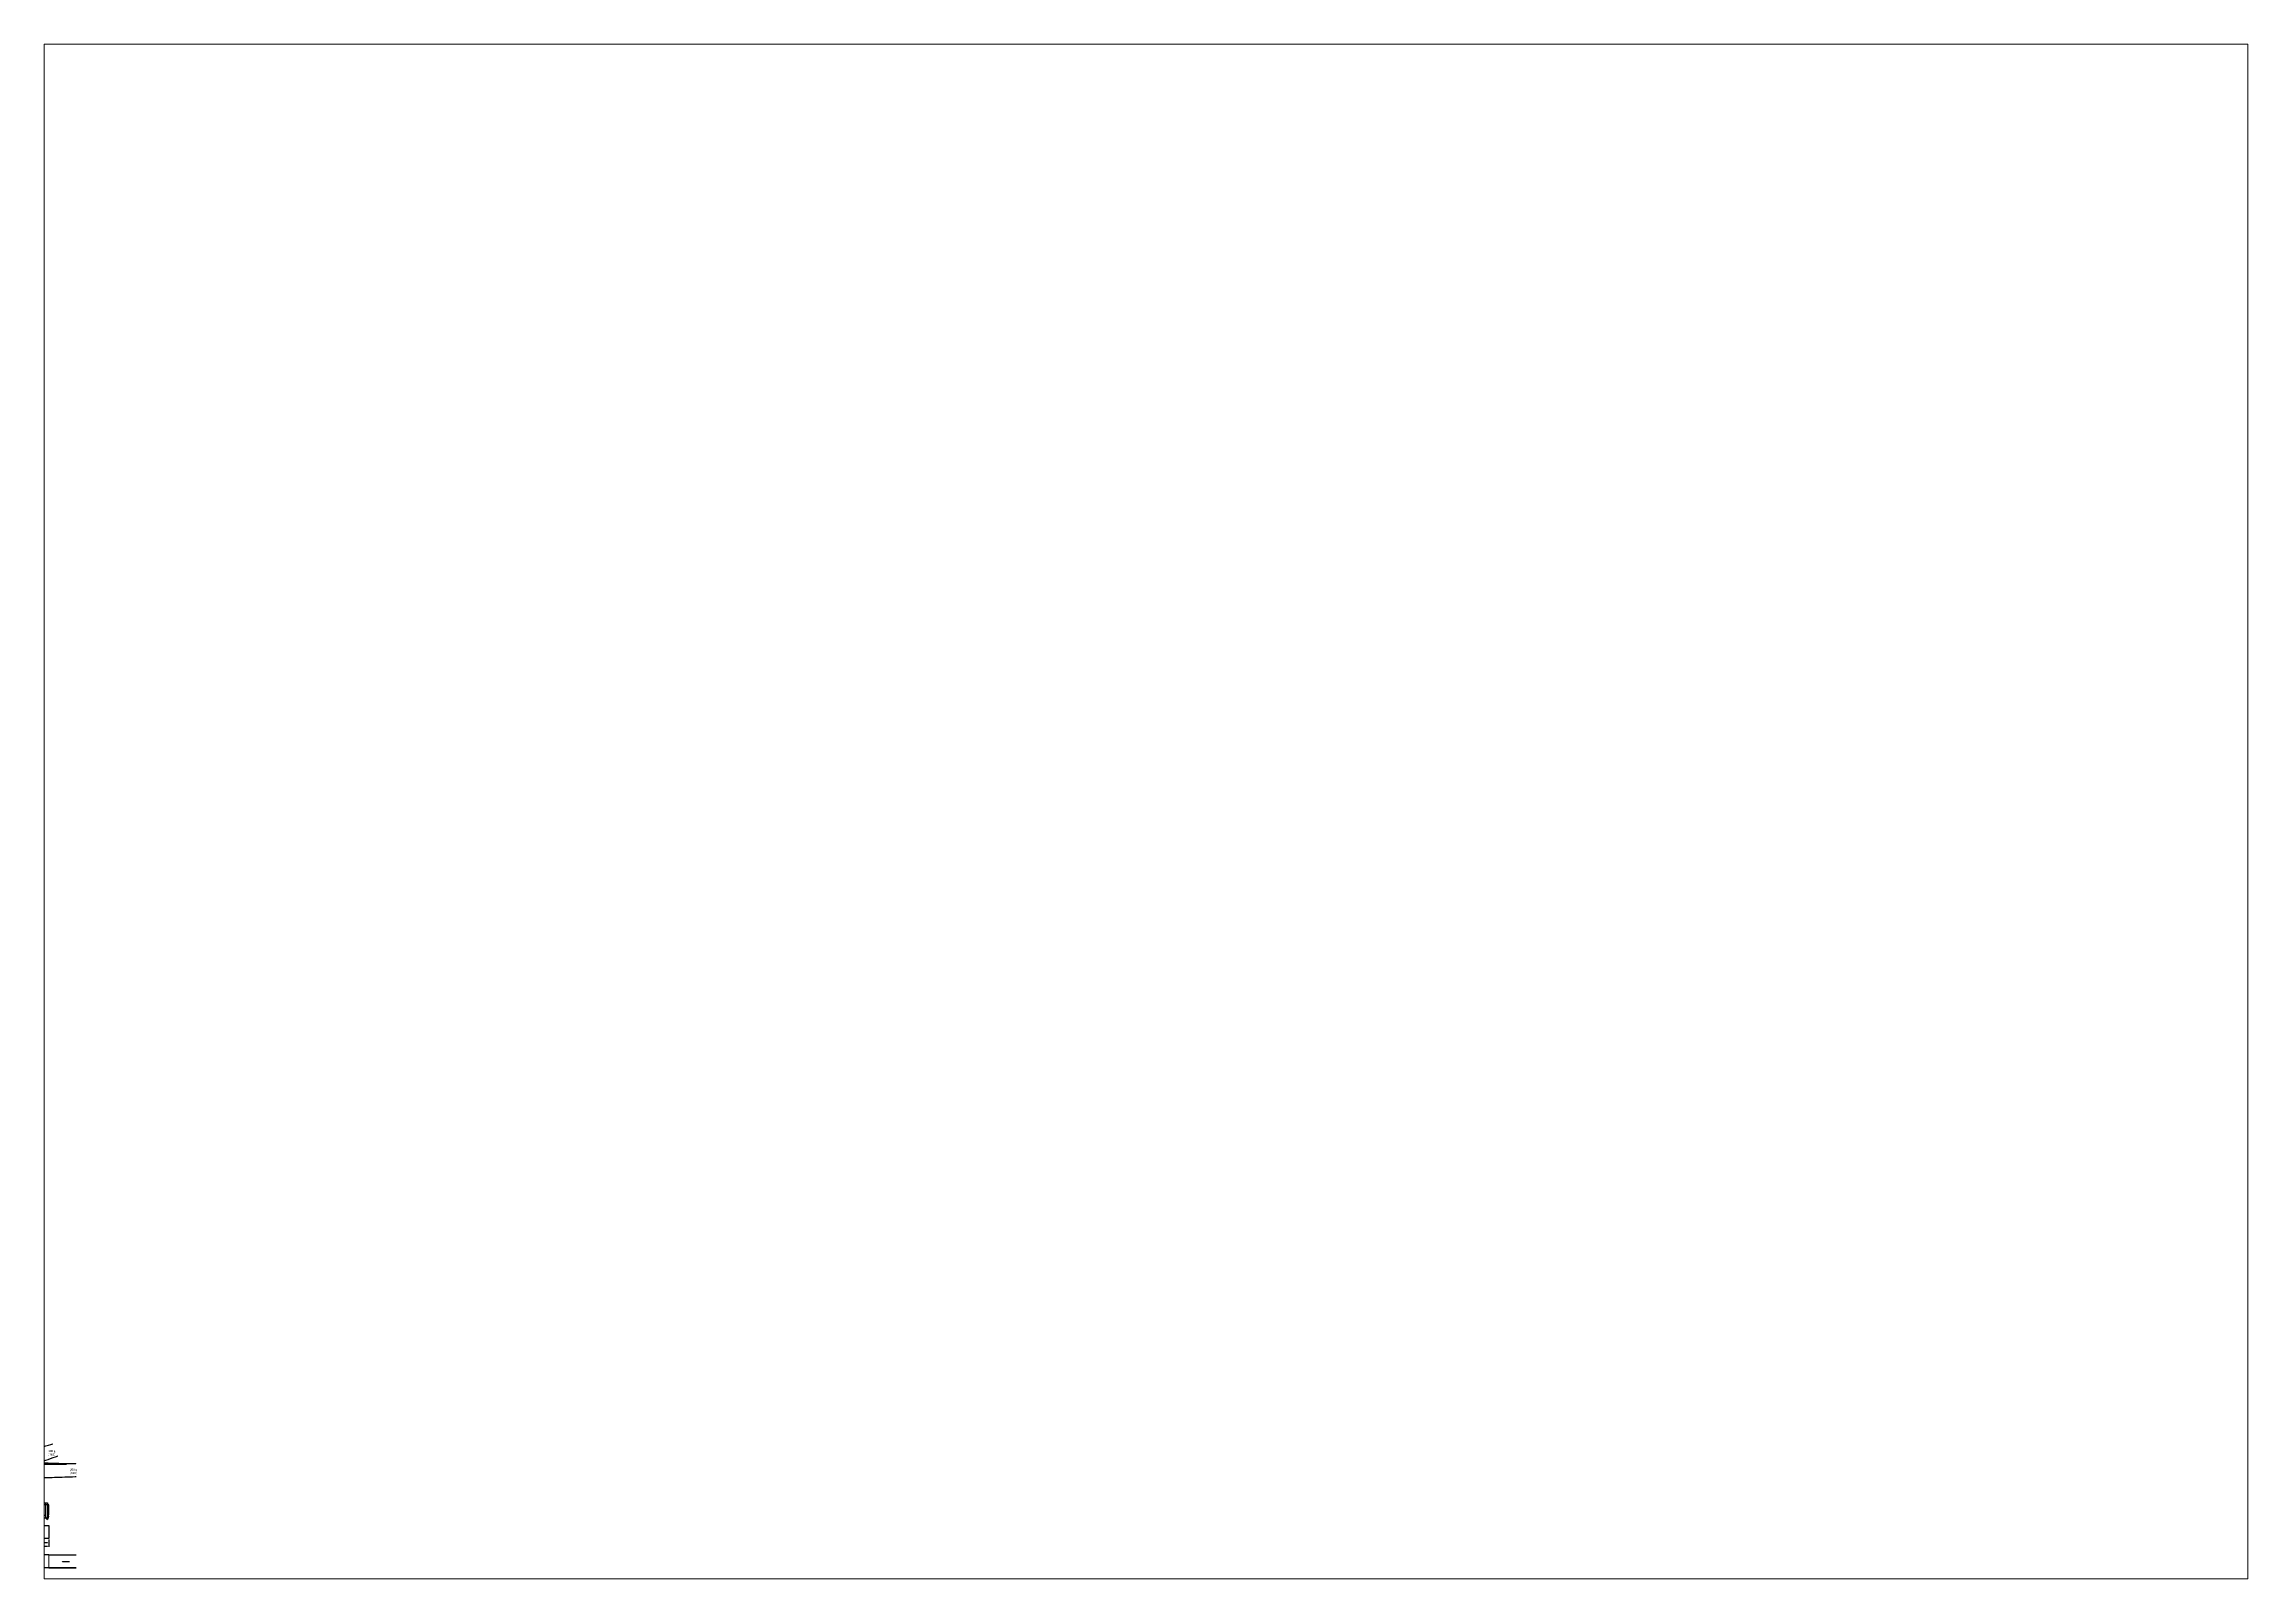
# Paper-space layout 'Layout1' of a CAD drawing. Header units: millimetres. Extents: x 29 to 259, y 20 to 180.
# The model-space entities are those that its viewports show. They can reach past a viewport. Long polylines and large blocks are cut down to what shows.
import ezdxf
from ezdxf import colors
from ezdxf.entities.mleader import LeaderData, LeaderLine
from ezdxf.math import Vec2, Vec3

# ---------------------------------------------------------------- set-up
doc = ezdxf.new("R2010")
doc.units = ezdxf.units.MM
doc.linetypes.add('DASHEDX2', pattern=[1.5, 1, -0.5])
doc.layers.add('Tekst', color=4, linetype='Continuous')
doc.styles.add('BT standard', font='sanss___.ttf')
doc.styles.add('Legend', font='CALIBRI.TTF')
doc.styles.get("Standard").update_dxf_attribs({"font": 'romans'})
doc.dimstyles.new('ISO-25', dxfattribs={"dimtxt": 2.5, "dimasz": 2.5, "dimexe": 1.25, "dimexo": 0.625, "dimtad": 1, "dimtxsty": 'Standard', "dimcen": 2.5, "dimadec": 0, "dimazin": 0, "dimtfac": 1, "dimtmove": 0, "dimatfit": 3, "dimfxl": 1, "dimarcsym": 0})

# ---------------------------------------------------------------- blocks, each defined once
blk = doc.blocks.new('*U2980')
at = {"color": 1, "linetype": 'Continuous', "lineweight": 0, "ltscale": 1.524}
blk.add_lwpolyline([(0, 1.275), (-9.62, 1.275), (-9.62, -1.275), (0, -1.275), (0, 1.275), (0, 1.275)], close=True, dxfattribs=at)
at = {"color": 2, "linetype": 'Continuous', "ltscale": 1.524, "flags": 128}
for points in [[(-7.613, 1.043752), (-7.613, 1.202248), (-7.47076, 1.25), (-6.73924, 1.25), (-6.597, 1.202248), (-6.597, 1.043752), (-6.73924, 0.996), (-7.47076, 0.996)], [(-7.613, 0.586552), (-7.613, 0.745048), (-7.47076, 0.7928), (-6.73924, 0.7928), (-6.597, 0.745048), (-6.597, 0.586552), (-6.73924, 0.5388), (-7.47076, 0.5388)], [(-6.263, 1.043752), (-6.263, 1.202248), (-6.12076, 1.25), (-5.38924, 1.25), (-5.247, 1.202248), (-5.247, 1.043752), (-5.38924, 0.996), (-6.12076, 0.996)], [(-6.263, 0.586552), (-6.263, 0.745048), (-6.12076, 0.7928), (-5.38924, 0.7928), (-5.247, 0.745048), (-5.247, 0.586552), (-5.38924, 0.5388), (-6.12076, 0.5388)], [(-7.613, -0.745048), (-7.613, -0.586552), (-7.47076, -0.5388), (-6.73924, -0.5388), (-6.597, -0.586552), (-6.597, -0.745048), (-6.73924, -0.7928), (-7.47076, -0.7928)], [(-7.613, -1.202248), (-7.613, -1.043752), (-7.47076, -0.996), (-6.73924, -0.996), (-6.597, -1.043752), (-6.597, -1.202248), (-6.73924, -1.25), (-7.47076, -1.25)], [(-6.263, -0.745048), (-6.263, -0.586552), (-6.12076, -0.5388), (-5.38924, -0.5388), (-5.247, -0.586552), (-5.247, -0.745048), (-5.38924, -0.7928), (-6.12076, -0.7928)], [(-6.263, -1.202248), (-6.263, -1.043752), (-6.12076, -0.996), (-5.38924, -0.996), (-5.247, -1.043752), (-5.247, -1.202248), (-5.38924, -1.25), (-6.12076, -1.25)]]:
    blk.add_lwpolyline(points, close=True, dxfattribs=at)
blk = doc.blocks.new('*U2979')
at = {"color": 2, "linetype": 'Continuous', "ltscale": 1.524, "flags": 128}
for points in [[(-0.508, 1.043752), (-0.508, 1.202248), (-0.36576, 1.25), (0.36576, 1.25), (0.508, 1.202248), (0.508, 1.043752), (0.36576, 0.996), (-0.36576, 0.996)], [(-0.508, -1.202248), (-0.508, -1.043752), (-0.36576, -0.996), (0.36576, -0.996), (0.508, -1.043752), (0.508, -1.202248), (0.36576, -1.25), (-0.36576, -1.25)]]:
    blk.add_lwpolyline(points, close=True, dxfattribs=at)
at = {"rotation": 180}
blk.add_blockref('*U2980', (-1.85, 0), dxfattribs=at)
blk = doc.blocks.new('*U2981')
at = {"color": 2, "lineweight": 0}
blk.add_circle((0, 0), 0.0127, dxfattribs=at)
blk = doc.blocks.new('*U2982')
at = {"color": 2, "lineweight": 0}
blk.add_circle((0, 0), 0.0127, dxfattribs=at)
blk = doc.blocks.new('*U2983')
at = {"color": 1, "lineweight": 0}
blk.add_circle((0, 0), 0.0127, dxfattribs=at)
blk = doc.blocks.new('*U2984')
at = {"color": 1, "lineweight": 0}
blk.add_circle((0, 0), 0.0127, dxfattribs=at)
blk = doc.blocks.new('*U2985')
at = {"color": 2, "lineweight": 0}
blk.add_circle((0, 0), 0.0127, dxfattribs=at)
blk = doc.blocks.new('*U2986')
at = {"color": 2, "lineweight": 0}
blk.add_circle((0, 0), 0.0127, dxfattribs=at)
blk = doc.blocks.new('*U2987')
at = {"color": 1, "lineweight": 0}
blk.add_circle((0, 0), 0.0127, dxfattribs=at)
blk = doc.blocks.new('*U2988')
at = {"color": 1, "lineweight": 0}
blk.add_circle((0, 0), 0.0127, dxfattribs=at)
blk = doc.blocks.new('*U2989')
at = {"color": 2, "lineweight": 0}
blk.add_circle((0, 0), 0.0127, dxfattribs=at)
blk = doc.blocks.new('*U2990')
at = {"color": 2, "lineweight": 0}
blk.add_circle((0, 0), 0.0127, dxfattribs=at)
blk = doc.blocks.new('*U2991')
at = {"color": 1, "lineweight": 0}
blk.add_circle((0, 0), 0.0127, dxfattribs=at)
blk = doc.blocks.new('*U2992')
at = {"color": 1, "lineweight": 0}
blk.add_circle((0, 0), 0.0127, dxfattribs=at)
blk = doc.blocks.new('*U2993')
at = {"color": 2, "lineweight": 0}
blk.add_circle((0, 0), 0.0127, dxfattribs=at)
blk = doc.blocks.new('*U2994')
at = {"color": 1, "lineweight": 0}
blk.add_circle((0, 0), 0.0127, dxfattribs=at)
blk = doc.blocks.new('*U2995')
at = {"color": 2, "lineweight": 0}
blk.add_circle((0, 0), 0.0127, dxfattribs=at)
blk = doc.blocks.new('*U2996')
at = {"color": 2, "lineweight": 0}
blk.add_circle((0, 0), 0.0127, dxfattribs=at)
blk = doc.blocks.new('*U2997')
at = {"color": 2, "lineweight": 0}
blk.add_circle((0, 0), 0.0127, dxfattribs=at)
blk = doc.blocks.new('*U2998')
at = {"color": 1, "lineweight": 0}
blk.add_circle((0, 0), 0.0127, dxfattribs=at)
blk = doc.blocks.new('*U2999')
at = {"color": 1, "lineweight": 0}
blk.add_circle((0, 0), 0.0127, dxfattribs=at)
blk = doc.blocks.new('*U3000')
at = {"color": 1, "lineweight": 0}
blk.add_circle((0, 0), 0.0127, dxfattribs=at)
blk = doc.blocks.new('*U3001')
at = {"color": 2, "lineweight": 0}
blk.add_circle((0, 0), 0.0127, dxfattribs=at)
blk = doc.blocks.new('*U3002')
at = {"color": 2, "lineweight": 0}
blk.add_circle((0, 0), 0.0127, dxfattribs=at)
blk = doc.blocks.new('*U3003')
at = {"color": 1, "lineweight": 0}
blk.add_circle((0, 0), 0.0127, dxfattribs=at)
blk = doc.blocks.new('*U3004')
at = {"color": 1, "lineweight": 0}
blk.add_circle((0, 0), 0.0127, dxfattribs=at)
blk = doc.blocks.new('*U3005')
at = {"color": 2, "lineweight": 0}
blk.add_circle((0, 0), 0.0127, dxfattribs=at)
blk = doc.blocks.new('*U3006')
at = {"color": 2, "lineweight": 0}
blk.add_circle((0, 0), 0.0127, dxfattribs=at)
blk = doc.blocks.new('*U3007')
at = {"color": 2, "lineweight": 0}
blk.add_circle((0, 0), 0.0127, dxfattribs=at)
blk = doc.blocks.new('*U3008')
at = {"color": 2, "lineweight": 0}
blk.add_circle((0, 0), 0.0127, dxfattribs=at)
blk = doc.blocks.new('*U3009')
at = {"color": 1, "lineweight": 0}
blk.add_circle((0, 0), 0.0127, dxfattribs=at)
blk = doc.blocks.new('*U3010')
at = {"color": 1, "lineweight": 0}
blk.add_circle((0, 0), 0.0127, dxfattribs=at)
blk = doc.blocks.new('*U3011')
at = {"color": 2, "lineweight": 0}
blk.add_circle((0, 0), 0.0127, dxfattribs=at)
blk = doc.blocks.new('*U3012')
at = {"color": 2, "lineweight": 0}
blk.add_circle((0, 0), 0.0127, dxfattribs=at)
blk = doc.blocks.new('*U3013')
at = {"color": 1, "lineweight": 0}
blk.add_circle((0, 0), 0.0127, dxfattribs=at)
blk = doc.blocks.new('*U3014')
at = {"color": 1, "lineweight": 0}
blk.add_circle((0, 0), 0.0127, dxfattribs=at)
blk = doc.blocks.new('*U3015')
at = {"color": 1, "lineweight": 0}
blk.add_circle((0, 0), 0.0127, dxfattribs=at)
blk = doc.blocks.new('*U3016')
at = {"color": 2, "lineweight": 0}
blk.add_circle((0, 0), 0.0127, dxfattribs=at)
blk = doc.blocks.new('*U3017')
at = {"color": 2, "lineweight": 0}
blk.add_circle((0, 0), 0.0127, dxfattribs=at)
blk = doc.blocks.new('*U3018')
at = {"color": 1, "lineweight": 0}
blk.add_circle((0, 0), 0.0127, dxfattribs=at)
blk = doc.blocks.new('*U3019')
at = {"color": 1, "lineweight": 0}
blk.add_circle((0, 0), 0.0127, dxfattribs=at)
blk = doc.blocks.new('*U3020')
at = {"color": 1, "lineweight": 0}
blk.add_circle((0, 0), 0.0127, dxfattribs=at)
blk = doc.blocks.new('*U3021')
at = {"color": 2, "lineweight": 0}
blk.add_circle((0, 0), 0.0127, dxfattribs=at)
blk = doc.blocks.new('*U3022')
at = {"color": 2, "lineweight": 0}
blk.add_circle((0, 0), 0.0127, dxfattribs=at)
blk = doc.blocks.new('*U3023')
at = {"color": 1, "lineweight": 0}
blk.add_circle((0, 0), 0.0127, dxfattribs=at)
blk = doc.blocks.new('*U3024')
at = {"color": 1, "lineweight": 0}
blk.add_circle((0, 0), 0.0127, dxfattribs=at)
blk = doc.blocks.new('*D3026')
at = {"color": 0, "lineweight": -2, "transparency": 16777216}
for p, q in [((1.85, 1.33), (1.85, 0.64)), ((2.05, 0.74), (6.23, 0.74)), ((6.43, 1.45), (6.43, 0.64))]:
    blk.add_line(p, q, dxfattribs=at)
at = {"color": 0, "transparency": 16777216}
for points in [[(2.05, 0.77), (2.05, 0.7), (1.85, 0.74)], [(6.23, 0.77), (6.23, 0.7), (6.43, 0.74)]]:
    blk.add_solid(points, dxfattribs=at)
at = {"layer": 'Defpoints', "color": 0, "transparency": 16777216}
for p in [(1.85, 1.53), (6.43, 1.65), (6.43, 0.74)]:
    blk.add_point(p, dxfattribs=at)
at = {"color": 0, "transparency": 16777216, "insert": (4.14, 0.99), "char_height": 0.25, "attachment_point": 5}
blk.add_mtext('4,58', dxfattribs=at)
blk = doc.blocks.new('*D3027')
at = {"color": 0, "lineweight": -2, "transparency": 16777216}
for p, q in [((0, 1.28), (0, -0.1)), ((0.2, 0), (9.42, 0)), ((9.62, 1.28), (9.62, -0.1))]:
    blk.add_line(p, q, dxfattribs=at)
at = {"color": 0, "transparency": 16777216}
for points in [[(0.2, 0.03), (0.2, -0.03), (0, 0)], [(9.42, 0.03), (9.42, -0.03), (9.62, 0)]]:
    blk.add_solid(points, dxfattribs=at)
at = {"layer": 'Defpoints', "color": 0, "transparency": 16777216}
for p in [(0, 1.48), (9.62, 1.48), (9.62, 0)]:
    blk.add_point(p, dxfattribs=at)
at = {"color": 0, "transparency": 16777216, "insert": (4.81, 0.25), "char_height": 0.25, "attachment_point": 5}
blk.add_mtext('9,62', dxfattribs=at)
blk = doc.blocks.new('*D3028')
at = {"color": 0, "lineweight": -2, "transparency": 16777216}
for p, q in [((0, 1.33), (0, 0.64)), ((0.2, 0.74), (1.65, 0.74)), ((1.85, 1.33), (1.85, 0.64))]:
    blk.add_line(p, q, dxfattribs=at)
at = {"color": 0, "transparency": 16777216}
for points in [[(0.2, 0.77), (0.2, 0.7), (0, 0.74)], [(1.65, 0.77), (1.65, 0.7), (1.85, 0.74)]]:
    blk.add_solid(points, dxfattribs=at)
at = {"layer": 'Defpoints', "color": 0, "transparency": 16777216}
for p in [(0, 1.53), (1.85, 1.53), (1.85, 0.74)]:
    blk.add_point(p, dxfattribs=at)
at = {"color": 0, "transparency": 16777216, "insert": (0.92, 0.99), "char_height": 0.25, "attachment_point": 5}
blk.add_mtext('1,85', dxfattribs=at)
blk = doc.blocks.new('*D3029')
at = {"color": 0, "lineweight": -2, "transparency": 16777216}
for p, q in [((-0.2, 4.03), (-0.64, 4.03)), ((-0.2, 1.48), (-0.64, 1.48)), ((-0.54, 3.83), (-0.54, 1.68))]:
    blk.add_line(p, q, dxfattribs=at)
at = {"color": 0, "transparency": 16777216}
for points in [[(-0.58, 3.83), (-0.51, 3.83), (-0.54, 4.03)], [(-0.58, 1.68), (-0.51, 1.68), (-0.54, 1.48)]]:
    blk.add_solid(points, dxfattribs=at)
at = {"layer": 'Defpoints', "color": 0, "transparency": 16777216}
for p in [(-0.54, 1.48), (0, 4.03), (0, 1.48)]:
    blk.add_point(p, dxfattribs=at)
at = {"color": 0, "transparency": 16777216, "insert": (-0.79, 2.75), "char_height": 0.25, "attachment_point": 5, "rotation": 90}
blk.add_mtext('2,55', dxfattribs=at)
blk = doc.blocks.new('*D3030')
at = {"color": 0, "lineweight": -2, "transparency": 16777216}
for p, q in [((6.43, 1.28), (6.43, 0.64)), ((6.63, 0.74), (9.42, 0.74)), ((9.62, 1.28), (9.62, 0.64))]:
    blk.add_line(p, q, dxfattribs=at)
at = {"color": 0, "transparency": 16777216}
for points in [[(6.63, 0.77), (6.63, 0.7), (6.43, 0.74)], [(9.42, 0.77), (9.42, 0.7), (9.62, 0.74)]]:
    blk.add_solid(points, dxfattribs=at)
at = {"layer": 'Defpoints', "color": 0, "transparency": 16777216}
for p in [(6.43, 1.48), (9.62, 1.48), (9.62, 0.74)]:
    blk.add_point(p, dxfattribs=at)
at = {"color": 0, "transparency": 16777216, "insert": (8.02, 0.99), "char_height": 0.25, "attachment_point": 5}
blk.add_mtext('3,19', dxfattribs=at)
blk = doc.blocks.new('A$C073F79CF')
at = {"color": 0}
for p, q in [((0, 6.698), (0.269, 7.534)), ((0.124, 6.702), (0, 6.693)), ((0.124, 6.702), (0, 6.693)), ((0, 5.38), (0, 6.698)), ((0, 6.587), (0.123, 6.587)), ((0.213, 5.873), (0, 5.873)), ((0.213, 5.625), (0, 5.625)), ((0.123, 6.587), (0.123, 5.873)), ((0.562, 5.25), (0.13, 5.25)), ((0.2, 6.762), (0.404, 7.395)), ((0.213, 6.709), (0.479, 7.534)), ((0.213, 5.25), (0.213, 6.709)), ((1.115, 5.762), (0.213, 5.762)), ((1.074, 5.541), (0.213, 5.541)), ((1.046, 5.337), (0.213, 5.337)), ((0.262, 7.51), (0.404, 7.395)), ((1.731, 7.63), (0.269, 7.63)), ((0.269, 7.534), (0.269, 7.629)), ((0.269, 7.534), (1.731, 7.534)), ((0.298, 6.88), (0.47, 7.412)), ((0.298, 6.605), (0.298, 6.88)), ((0.569, 6.605), (0.298, 6.605)), ((1.602, 7.759), (0.399, 7.759)), ((0.462, 7.481), (1.731, 7.481)), ((0.569, 7.412), (0.47, 7.412)), ((0.569, 6.605), (0.569, 7.412)), ((0.653, 6.741), (0.653, 7.412)), ((1.037, 7.412), (0.653, 7.412)), ((1.037, 6.829), (0.653, 6.741)), ((1.087, 6.431), (0.85, 6.431)), ((0.85, 6.431), (0.85, 6.336)), ((0.85, 6.336), (1.087, 6.336)), ((1.037, 6.829), (1.037, 7.412)), ((1.087, 6.336), (1.087, 6.431)), ((1.115, 5.762), (1.115, 7.481)), ((1.211, 7.412), (1.552, 7.412)), ((1.211, 7.412), (1.211, 6.829)), ((1.211, 6.829), (1.552, 6.829)), ((1.552, 7.412), (1.552, 6.829)), ((1.988, 6.028), (1.568, 6.028)), ((1.648, 6.218), (2.181, 6.218)), ((1.731, 7.63), (1.731, 6.224)), ((1.82, 6.461), (1.788, 6.224)), ((2.055, 8.446), (1.82, 8.148)), ((1.82, 6.461), (1.82, 8.148)), ((7.868, 6.461), (1.82, 6.461)), ((1.893, 8.159), (2.055, 8.446)), ((1.893, 6.461), (1.893, 8.159)), ((7.868, 8.446), (2.055, 8.446)), ((2.345, 6.186), (2.423, 6.089)), ((7.868, 6.174), (2.355, 6.174)), ((2.441, 6.046), (2.534, 5.322)), ((5.238, 5.893), (2.461, 5.893)), ((5.15, 5.328), (2.463, 5.323)), ((5.09, 5.624), (2.496, 5.624)), ((2.743, 8.446), (2.652, 8.331)), ((2.652, 6.461), (2.652, 8.331)), ((2.872, 5.893), (2.872, 5.328)), ((3.655, 8.446), (3.564, 8.331)), ((3.564, 6.461), (3.564, 8.331)), ((4.039, 5.893), (4.039, 5.328)), ((4.551, 8.446), (4.46, 8.331)), ((4.46, 6.461), (4.46, 8.331)), ((4.536, 5.893), (4.536, 5.328)), ((5.061, 5.425), (5.061, 5.328)), ((5.15, 5.425), (5.15, 5.328)), ((5.449, 8.446), (5.358, 8.331)), ((5.358, 6.461), (5.358, 8.331)), ((5.769, 6.132), (7.11, 6.132)), ((5.769, 6.044), (7.11, 6.044)), ((6.883, 5.893), (5.977, 5.893)), ((6.614, 5.624), (6.246, 5.624)), ((6.362, 8.446), (6.271, 8.331)), ((6.271, 6.461), (6.271, 8.331)), ((7.257, 8.446), (7.166, 8.331)), ((7.166, 6.461), (7.166, 8.331)), ((8.389, 5.624), (7.817, 5.425)), ((7.868, 6.115), (7.868, 8.487)), ((7.868, 8.487), (9.384, 8.487)), ((9.62, 8.088), (7.868, 8.088)), ((8.522, 5.499), (7.868, 6.115)), ((7.896, 6.089), (8.996, 6.089)), ((9.384, 5.499), (8.522, 5.499)), ((8.996, 8.487), (8.996, 5.499)), ((9.213, 5.381), (9.213, 5.499)), ((9.384, 5.229), (9.364, 5.229)), ((9.384, 8.487), (9.384, 5.229)), ((9.384, 6.143), (9.62, 6.143)), ((9.384, 5.481), (9.442, 5.524)), ((9.554, 5.509), (9.384, 5.382)), ((9.389, 5.611), (9.486, 5.948)), ((9.442, 5.524), (9.389, 5.611)), ((9.486, 5.948), (9.584, 5.905)), ((9.584, 5.905), (9.508, 5.576)), ((9.508, 5.576), (9.554, 5.509))]:
    blk.add_line(p, q, dxfattribs=at)
for p, q in [((1.048, 5.245), (0.562, 5.25)), ((2.085, 6.028), (1.988, 6.028)), ((2.181, 6.218), (2.278, 6.218)), ((7.729, 5.425), (7.817, 5.425)), ((9.62, 6.143), (9.62, 8.088)), ((1.342, 3.927), (1.342, 3.773)), ((1.342, 1.731), (1.342, 1.577)), ((2.308, 3.977), (1.392, 3.977)), ((2.308, 3.723), (1.392, 3.723)), ((2.308, 1.781), (1.392, 1.781)), ((2.308, 1.527), (1.392, 1.527)), ((1.85, 3.723), (1.85, 1.781)), ((2.358, 3.927), (2.358, 3.773)), ((2.358, 1.731), (2.358, 1.577)), ((5.247, 3.927), (5.247, 3.773)), ((5.247, 1.731), (5.247, 1.577)), ((6.213, 3.977), (5.297, 3.977)), ((6.213, 3.723), (5.297, 3.723)), ((6.213, 1.781), (5.297, 1.781)), ((6.213, 1.527), (5.297, 1.527)), ((5.755, 3.723), (5.755, 1.781)), ((6.263, 3.927), (6.263, 3.773)), ((6.263, 1.731), (6.263, 1.577)), ((6.597, 3.927), (6.597, 3.773)), ((6.597, 1.731), (6.597, 1.577)), ((7.563, 3.977), (6.647, 3.977)), ((7.563, 3.723), (6.647, 3.723)), ((7.563, 1.781), (6.647, 1.781)), ((7.563, 1.527), (6.647, 1.527)), ((7.105, 3.723), (7.105, 1.781)), ((7.613, 3.927), (7.613, 3.773)), ((7.613, 1.731), (7.613, 1.577))]:
    blk.add_line(p, q)
blk.add_lwpolyline([(0, 4.027), (9.62, 4.027), (9.62, 1.477), (0, 1.477)], close=True)
at = {"color": 0, "lineweight": 0}
for centre, radius in [((1.85, 5.398), 0.536), ((1.85, 5.398), 0.294), ((1.85, 5.398), 0.269), ((1.85, 5.398), 0.0705), ((5.755, 5.402), 0.539), ((5.755, 5.402), 0.294), ((5.755, 5.402), 0.269), ((5.755, 5.402), 0.0705), ((7.105, 5.402), 0.539), ((7.105, 5.402), 0.294), ((7.105, 5.402), 0.269), ((7.105, 5.402), 0.0705)]:
    blk.add_circle(centre, radius, dxfattribs=at)
at = {"color": 0}
for centre, radius, start, end in [((0.13, 5.38), 0.13, 180, 270), ((0.118, 6.789), 0.0864, 274.25385, 342.12924), ((0.118, 6.789), 0.0864, 274.25385, 342.12924), ((0.399, 7.63), 0.13, 90, 180), ((2.074, 5.297), 1.029, 118.29241, 182.89182), ((1.048, 5.288), 0.0432, 270, 351.79573), ((2.242, 5.116), 1.163, 130.35825, 171.79573), ((1.568, 5.899), 0.13, 90, 127.40989), ((1.648, 6.089), 0.13, 90, 118.29241), ((1.602, 7.63), 0.13, 0, 90), ((2.085, 5.899), 0.13, 45.9588, 90), ((1.531, 5.37), 0.896, 359.74299, 43.9964), ((2.278, 6.132), 0.0864, 38.68134, 90), ((2.356, 6.035), 0.0864, 7.31905, 38.68134), ((2.47, 5.366), 0.0432, 179.74299, 270), ((5.769, 5.425), 0.707, 90, 180), ((5.769, 5.425), 0.619, 90, 180), ((7.11, 5.425), 0.707, 0, 90), ((7.11, 5.425), 0.619, 0, 90), ((9.364, 5.381), 0.152, 180, 270)]:
    blk.add_arc(centre, radius, start, end, dxfattribs=at)
for centre, start, end in [((1.392, 3.927), 90, 180), ((1.392, 3.773), 180, 270), ((1.392, 1.731), 90, 180), ((1.392, 1.577), 180, 270), ((2.308, 3.927), 0, 90), ((2.308, 3.773), 270, 0), ((2.308, 1.731), 0, 90), ((2.308, 1.577), 270, 0), ((5.297, 3.927), 90, 180), ((5.297, 3.773), 180, 270), ((5.297, 1.731), 90, 180), ((5.297, 1.577), 180, 270), ((6.213, 3.927), 0, 90), ((6.213, 3.773), 270, 0), ((6.213, 1.731), 0, 90), ((6.213, 1.577), 270, 0), ((6.647, 3.927), 90, 180), ((6.647, 3.773), 180, 270), ((6.647, 1.731), 90, 180), ((6.647, 1.577), 180, 270), ((7.563, 3.927), 0, 90), ((7.563, 3.773), 270, 0), ((7.563, 1.731), 0, 90), ((7.563, 1.577), 270, 0)]:
    blk.add_arc(centre, 0.05, start, end)
dim = blk.add_linear_dim(base=(-0.544, 1.477), p1=(0, 4.027), p2=(0, 1.477), angle=270, dimstyle='ISO-25', override={"dimtxt": 0.25, "dimasz": 0.2, "dimexe": 0.1, "dimexo": 0.2, "dimgap": 0.1})
dim.commit()
dim.dimension.update_dxf_attribs({"geometry": '*D3029', "text_midpoint": (-0.793, 2.752)})
for base, p1, p2, picture, middle in [((1.85, 0.738), (0, 1.527), (1.85, 1.527), '*D3028', (0.925, 0.987)), ((9.62, 0), (0, 1.477), (9.62, 1.477), '*D3027', (4.81, 0.249)), ((6.43, 0.738), (1.85, 1.527), (6.43, 1.654), '*D3026', (4.14, 0.987)), ((9.62, 0.738), (6.43, 1.477), (9.62, 1.477), '*D3030', (8.025, 0.987))]:
    dim = blk.add_linear_dim(base=base, p1=p1, p2=p2, dimstyle='ISO-25', override={"dimtxt": 0.25, "dimasz": 0.2, "dimexe": 0.1, "dimexo": 0.2, "dimgap": 0.1})
    dim.commit()
    dim.dimension.update_dxf_attribs({"geometry": picture, "text_midpoint": middle})
blk = doc.blocks.new('signatur')
at = {"color": 1, "linetype": 'Continuous', "ltscale": 1.524, "flags": 128}
for points in [[(875.57, 75.73), (875.57, 76.11), (875.58, 76.62), (875.58, 77.13), (875.58, 77.64), (875.58, 78.15), (875.58, 78.66), (875.58, 79.17), (875.58, 79.68), (875.59, 79.72)], [(878.26, 75.73), (878.24, 76.15), (878.23, 76.66), (878.21, 77.17), (878.2, 77.67), (878.19, 78.18), (878.17, 78.68), (878.16, 79.19), (878.16, 79.7), (878.16, 79.72)]]:
    blk.add_lwpolyline(points, dxfattribs=at)
at = {"color": 2, "linetype": 'DASHEDX2', "ltscale": 1.524, "flags": 128}
for points in [[(875.77, 75.73), (875.77, 75.73), (875.77, 76.24), (875.77, 76.75), (875.77, 77.26), (875.77, 77.77), (875.77, 78.28), (875.77, 78.78), (875.77, 79.29), (875.77, 79.72)], [(877.97, 75.73), (877.97, 75.73), (877.97, 76.24), (877.97, 76.75), (877.97, 77.26), (877.97, 77.77), (877.97, 78.28), (877.97, 78.78), (877.97, 79.29), (877.97, 79.72)]]:
    blk.add_lwpolyline(points, dxfattribs=at)
at = {"layer": 'Tekst', "insert": (876.39, 80.96), "char_height": 0.4, "attachment_point": 1, "style": 'Legend'}
blk.add_mtext_dynamic_manual_height_columns('100 g \\P(90)', width=2.4215, gutter_width=12.5, heights=[0], dxfattribs=at)
ml = blk.add_multileader_mtext('Standard')
ml.set_content('', color=256)
ml.set_leader_properties(lineweight=9)
ml.build(insert=Vec2(0, 0))
ml.multileader.update_dxf_attribs({"text_right_attachment_type": 6, "dogleg_length": 0.1, "arrow_head_size": 0.4})
ctx = ml.context
ctx.base_point, ctx.char_height, ctx.arrow_head_size, ctx.landing_gap_size, ctx.plane_origin = Vec3(874.05, 79.09), 0.6, 0.4, 0.09, Vec3(875.58, 78.79)
ctx.right_attachment, ctx.text_align_type = 6, 2
notes = []
notes.append((ctx, [(0, (1, 1, 0), (874.33, 78.79), (-1, 0), 0.1, [(0, [(875.58, 78.79)], 0, [])])]))
ctx.mtext.insert, ctx.mtext.alignment, ctx.mtext.flow_direction = Vec3(874.14, 79.39), 3, 5
ml = blk.add_multileader_mtext('Standard')
ml.set_content('Arealbehov', color=256, style='BT standard')
ml.set_leader_properties(lineweight=9)
ml.build(insert=Vec2(0, 0))
ml.multileader.update_dxf_attribs({"text_right_attachment_type": 6, "dogleg_length": 0.1, "arrow_head_size": 0.4})
ctx = ml.context
ctx.base_point, ctx.char_height, ctx.arrow_head_size, ctx.landing_gap_size, ctx.plane_origin = Vec3(879.58, 78.78), 0.4, 0.4, 0.09, Vec3(878.12, 78.78)
ctx.right_attachment = 6
notes.append((ctx, [(0, (1, 1, 0), (879.53, 78.78), (1, 0), 0.0548, [(0, [(878.17, 78.79)], 0, [])])]))
ctx.mtext.insert, ctx.mtext.flow_direction = Vec3(879.67, 78.99), 5
ml = blk.add_multileader_mtext('Standard')
ml.set_content('', color=256)
ml.set_leader_properties(lineweight=9)
ml.build(insert=Vec2(0, 0))
ml.multileader.update_dxf_attribs({"text_right_attachment_type": 6, "dogleg_length": 0.1, "arrow_head_size": 0.4})
ctx = ml.context
ctx.base_point, ctx.char_height, ctx.arrow_head_size, ctx.landing_gap_size, ctx.plane_origin = Vec3(874.24, 77.43), 0.6, 0.4, 0.09, Vec3(875.77, 77.13)
ctx.right_attachment, ctx.text_align_type = 6, 2
notes.append((ctx, [(0, (1, 1, 0), (874.52, 77.13), (-1, 0), 0.1, [(0, [(875.77, 77.13)], 0, [])])]))
ctx.mtext.insert, ctx.mtext.alignment, ctx.mtext.flow_direction = Vec3(874.33, 77.73), 3, 5
ml = blk.add_multileader_mtext('Standard')
ml.set_content('Sporareal', color=256, style='BT standard')
ml.set_leader_properties(lineweight=9)
ml.build(insert=Vec2(0, 0))
ml.multileader.update_dxf_attribs({"text_right_attachment_type": 6, "dogleg_length": 0.1, "arrow_head_size": 0.4})
ctx = ml.context
ctx.base_point, ctx.char_height, ctx.arrow_head_size, ctx.landing_gap_size, ctx.plane_origin = Vec3(879.43, 77.13), 0.4, 0.4, 0.09, Vec3(877.93, 77.13)
ctx.right_attachment = 6
notes.append((ctx, [(0, (1, 1, 0), (879.33, 77.13), (1, 0), 0.1, [(0, [(877.97, 77.13)], 0, [])])]))
ctx.mtext.insert, ctx.mtext.flow_direction = Vec3(879.52, 77.39), 5
for ctx, leaders in notes:
    for number, flags, end, landing, length, lines in leaders:
        leader = LeaderData()
        leader.index, (leader.has_last_leader_line, leader.has_dogleg_vector, leader.attachment_direction) = number, flags
        leader.last_leader_point, leader.dogleg_vector, leader.dogleg_length = Vec3(end), Vec3(landing), length
        for number, points, colour, breaks in lines:
            line = LeaderLine()
            line.index, line.vertices, line.color, line.breaks = number, Vec3.list(points), colors.encode_raw_color(colour), breaks
            leader.lines.append(line)
        ctx.leaders.append(leader)
blk = doc.blocks.new('REN A')
at = {"color": 1, "linetype": 'Continuous', "ltscale": 1.524, "flags": 128}
for points in [[(-26.08, 10.03), (-26.07, 10.4), (-26.03, 11.02), (-25.95, 11.64), (-25.84, 12.26), (-25.7, 12.86), (-25.52, 13.46), (-25.31, 14.04), (-25.06, 14.62), (-24.79, 15.18), (-24.48, 15.72), (-24.15, 16.24), (-23.79, 16.75), (-23.4, 17.24), (-22.99, 17.7), (-22.59, 18.16), (-22.2, 18.61), (-21.81, 19.06), (-21.44, 19.5), (-21.06, 19.93), (-20.7, 20.36), (-20.34, 20.78), (-19.99, 21.21), (-19.64, 21.63), (-19.3, 22.05), (-18.96, 22.47), (-18.63, 22.88), (-18.3, 23.3), (-17.97, 23.72), (-17.65, 24.13), (-17.32, 24.55), (-17, 24.96), (-16.69, 25.37), (-16.37, 25.79), (-16.06, 26.2), (-15.74, 26.62), (-15.43, 27.03), (-15.12, 27.44), (-14.81, 27.86)], [(-25.85, 7.68), (-25.9, 7.92), (-25.99, 8.54), (-26.05, 9.16), (-26.08, 9.78), (-26.07, 10.4), (-26.03, 11.02), (-25.95, 11.64), (-25.84, 12.26), (-25.7, 12.86), (-25.52, 13.46), (-25.31, 14.04), (-25.07, 14.62), (-24.83, 15.18), (-24.6, 15.73), (-24.37, 16.27), (-24.14, 16.8), (-23.92, 17.33), (-23.71, 17.85), (-23.5, 18.36), (-23.3, 18.87), (-23.1, 19.38), (-22.9, 19.88), (-22.71, 20.38), (-22.52, 20.88), (-22.33, 21.38), (-22.15, 21.87), (-21.97, 22.37), (-21.79, 22.86), (-21.61, 23.35), (-21.44, 23.84), (-21.27, 24.33), (-21.1, 24.82), (-20.93, 25.3), (-20.76, 25.79), (-20.59, 26.28), (-20.42, 26.76), (-20.26, 27.25), (-20.09, 27.74), (-20.06, 27.83)], [(-25.05, 5.35), (-25.15, 5.57), (-25.4, 6.13), (-25.6, 6.72), (-25.77, 7.32), (-25.9, 7.92), (-25.99, 8.54), (-26.05, 9.16), (-26.08, 9.78), (-26.07, 10.4), (-26.03, 11.02), (-25.98, 11.64), (-25.92, 12.24), (-25.87, 12.83), (-25.82, 13.42), (-25.77, 13.99), (-25.73, 14.55), (-25.69, 15.11), (-25.65, 15.67), (-25.62, 16.21), (-25.58, 16.76), (-25.55, 17.3), (-25.53, 17.83), (-25.5, 18.37), (-25.48, 18.9), (-25.46, 19.43), (-25.44, 19.95), (-25.43, 20.48), (-25.41, 21), (-25.4, 21.52), (-25.39, 22.04), (-25.38, 22.56), (-25.37, 23.08), (-25.36, 23.6), (-25.35, 24.11), (-25.34, 24.63), (-25.34, 25.15), (-25.33, 25.66), (-25.33, 26.18), (-25.32, 26.28)], [(-25.52, 13.46), (-25.31, 14.04), (-25.06, 14.62), (-24.79, 15.18), (-24.48, 15.72), (-24.15, 16.24), (-23.79, 16.75), (-23.4, 17.24), (-22.98, 17.7), (-22.54, 18.14), (-22.07, 18.55), (-21.58, 18.94), (-21.07, 19.3), (-20.55, 19.63), (-20.02, 19.95), (-19.5, 20.26), (-18.99, 20.56), (-18.49, 20.87), (-18, 21.17), (-17.51, 21.46), (-17.04, 21.76), (-16.57, 22.05), (-16.1, 22.35), (-15.64, 22.64), (-15.19, 22.93), (-14.74, 23.23), (-14.29, 23.52), (-13.85, 23.81), (-13.41, 24.11), (-12.98, 24.4), (-12.54, 24.7), (-12.11, 24.99), (-11.68, 25.29), (-11.25, 25.59), (-10.83, 25.88), (-10.4, 26.18), (-9.98, 26.48), (-9.55, 26.78), (-9.3, 26.95)], [(-21.65, 9.42), (-21.69, 9.57), (-21.77, 9.95), (-21.85, 10.32), (-21.92, 10.68), (-21.98, 11.04), (-22.04, 11.41), (-22.1, 11.77), (-22.15, 12.14), (-22.19, 12.51), (-22.23, 12.88), (-22.27, 13.26), (-22.31, 13.66), (-22.35, 14.08), (-22.38, 14.51), (-22.42, 14.95), (-22.45, 15.4), (-22.47, 15.85), (-22.5, 16.32), (-22.52, 16.79), (-22.54, 17.27), (-22.56, 17.75), (-22.58, 18.23), (-22.59, 18.72), (-22.61, 19.21), (-22.62, 19.7), (-22.63, 20.2), (-22.64, 20.7), (-22.65, 21.19), (-22.67, 21.69), (-22.68, 22.2), (-22.69, 22.7), (-22.7, 23.2), (-22.71, 23.71), (-22.73, 24.21), (-22.74, 24.72), (-22.75, 25.22), (-22.76, 25.73), (-22.77, 26.24), (-22.78, 26.34)], [(-21.51, 10.97), (-21.5, 11.12), (-21.48, 11.49), (-21.46, 11.86), (-21.42, 12.22), (-21.38, 12.59), (-21.33, 12.96), (-21.28, 13.32), (-21.22, 13.69), (-21.15, 14.05), (-21.09, 14.41), (-21.02, 14.77), (-20.94, 15.14), (-20.86, 15.52), (-20.77, 15.92), (-20.67, 16.33), (-20.57, 16.74), (-20.47, 17.17), (-20.35, 17.61), (-20.24, 18.05), (-20.12, 18.5), (-19.99, 18.96), (-19.87, 19.42), (-19.74, 19.88), (-19.6, 20.34), (-19.47, 20.81), (-19.33, 21.28), (-19.19, 21.75), (-19.05, 22.22), (-18.91, 22.7), (-18.77, 23.17), (-18.63, 23.65), (-18.49, 24.13), (-18.35, 24.61), (-18.21, 25.09), (-18.07, 25.57), (-17.93, 26.05), (-17.79, 26.54), (-17.64, 27.02), (-17.61, 27.12)], [(-21.08, 12.33), (-21.02, 12.54), (-20.9, 12.89), (-20.77, 13.24), (-20.63, 13.58), (-20.49, 13.92), (-20.34, 14.26), (-20.19, 14.59), (-20.03, 14.92), (-19.86, 15.25), (-19.69, 15.58), (-19.52, 15.91), (-19.34, 16.23), (-19.16, 16.55), (-18.97, 16.88), (-18.77, 17.22), (-18.56, 17.58), (-18.34, 17.94), (-18.11, 18.32), (-17.87, 18.7), (-17.62, 19.08), (-17.37, 19.47), (-17.12, 19.86), (-16.86, 20.26), (-16.59, 20.66), (-16.32, 21.06), (-16.05, 21.46), (-15.77, 21.87), (-15.5, 22.28), (-15.22, 22.69), (-14.94, 23.1), (-14.67, 23.51), (-14.39, 23.93), (-14.11, 24.34), (-13.83, 24.76), (-13.54, 25.18), (-13.26, 25.59), (-12.98, 26.01), (-12.7, 26.43)], [(-23.92, 3.67), (-24.21, 4.04), (-24.56, 4.52), (-24.87, 5.03), (-25.15, 5.57), (-25.4, 6.13), (-25.6, 6.72), (-25.77, 7.32), (-25.91, 7.92), (-26.04, 8.51), (-26.18, 9.09), (-26.31, 9.66), (-26.44, 10.22), (-26.57, 10.77), (-26.71, 11.32), (-26.84, 11.85), (-26.98, 12.39), (-27.11, 12.91), (-27.25, 13.43), (-27.39, 13.95), (-27.53, 14.46), (-27.67, 14.98), (-27.81, 15.48), (-27.96, 15.99), (-28.1, 16.49), (-28.25, 16.99), (-28.4, 17.49), (-28.55, 17.99), (-28.7, 18.48), (-28.85, 18.98), (-29, 19.47), (-29.15, 19.96), (-29.3, 20.46), (-29.45, 20.95), (-29.61, 21.44), (-29.76, 21.93), (-29.91, 22.42), (-30.07, 22.9), (-30.19, 23.3)], [(-21.53, 7.96), (-21.69, 8.25), (-21.88, 8.6), (-22.07, 8.96), (-22.24, 9.31), (-22.41, 9.66), (-22.57, 10), (-22.73, 10.33), (-22.88, 10.68), (-23.04, 11.04), (-23.2, 11.42), (-23.37, 11.81), (-23.53, 12.22), (-23.7, 12.63), (-23.87, 13.05), (-24.03, 13.48), (-24.2, 13.92), (-24.37, 14.36), (-24.53, 14.81), (-24.7, 15.26), (-24.86, 15.72), (-25.03, 16.18), (-25.19, 16.64), (-25.35, 17.11), (-25.52, 17.57), (-25.68, 18.04), (-25.84, 18.51), (-26.01, 18.99), (-26.17, 19.46), (-26.33, 19.93), (-26.5, 20.41), (-26.66, 20.88), (-26.82, 21.36), (-26.99, 21.83), (-27.15, 22.31), (-27.32, 22.79), (-27.48, 23.27), (-27.65, 23.75), (-27.78, 24.13)], [(-24.08, 16.35), (-23.79, 16.75), (-23.4, 17.24), (-22.98, 17.7), (-22.54, 18.14), (-22.07, 18.55), (-21.58, 18.94), (-21.07, 19.3), (-20.55, 19.63), (-20, 19.93), (-19.44, 20.2), (-18.86, 20.44), (-18.28, 20.65), (-17.68, 20.82), (-17.07, 20.96), (-16.48, 21.1), (-15.89, 21.24), (-15.32, 21.37), (-14.76, 21.5), (-14.2, 21.63), (-13.65, 21.76), (-13.11, 21.9), (-12.58, 22.03), (-12.05, 22.17), (-11.53, 22.31), (-11.01, 22.44), (-10.49, 22.58), (-9.98, 22.73), (-9.47, 22.87), (-8.97, 23.01), (-8.46, 23.16), (-7.96, 23.3), (-7.46, 23.45), (-6.96, 23.6), (-6.47, 23.75), (-5.97, 23.9), (-5.48, 24.05), (-4.99, 24.2), (-4.59, 24.32)], [(-20.05, 14.12), (-19.84, 14.42), (-19.62, 14.72), (-19.38, 15), (-19.15, 15.29), (-18.9, 15.56), (-18.66, 15.84), (-18.4, 16.1), (-18.15, 16.37), (-17.89, 16.63), (-17.62, 16.89), (-17.36, 17.14), (-17.09, 17.4), (-16.81, 17.65), (-16.53, 17.91), (-16.23, 18.17), (-15.91, 18.45), (-15.58, 18.73), (-15.25, 19.01), (-14.9, 19.3), (-14.55, 19.59), (-14.18, 19.89), (-13.82, 20.18), (-13.44, 20.48), (-13.06, 20.78), (-12.68, 21.07), (-12.3, 21.37), (-11.91, 21.68), (-11.52, 21.98), (-11.13, 22.29), (-10.74, 22.59), (-10.35, 22.9), (-9.95, 23.21), (-9.56, 23.52), (-9.16, 23.83), (-8.76, 24.14), (-8.37, 24.45), (-7.97, 24.76), (-7.73, 24.94)], [(-18.64, 15.42), (-18.41, 15.6), (-18.11, 15.82), (-17.8, 16.02), (-17.49, 16.22), (-17.18, 16.42), (-16.86, 16.6), (-16.54, 16.79), (-16.22, 16.96), (-15.89, 17.13), (-15.56, 17.3), (-15.23, 17.46), (-14.9, 17.62), (-14.56, 17.78), (-14.22, 17.93), (-13.87, 18.09), (-13.49, 18.25), (-13.11, 18.41), (-12.71, 18.58), (-12.3, 18.74), (-11.88, 18.91), (-11.45, 19.08), (-11.01, 19.24), (-10.57, 19.41), (-10.12, 19.58), (-9.67, 19.74), (-9.22, 19.91), (-8.76, 20.08), (-8.3, 20.25), (-7.84, 20.42), (-7.38, 20.59), (-6.91, 20.76), (-6.44, 20.93), (-5.98, 21.1), (-5.51, 21.27), (-5.04, 21.44), (-4.56, 21.62), (-4.09, 21.79), (-3.71, 21.93)], [(-22.67, 2.45), (-23.02, 2.75), (-23.44, 3.15), (-23.84, 3.58), (-24.21, 4.04), (-24.56, 4.52), (-24.87, 5.03), (-25.18, 5.54), (-25.48, 6.04), (-25.78, 6.54), (-26.08, 7.02), (-26.37, 7.5), (-26.67, 7.97), (-26.96, 8.43), (-27.25, 8.89), (-27.55, 9.34), (-27.84, 9.79), (-28.13, 10.24), (-28.42, 10.68), (-28.72, 11.12), (-29.01, 11.56), (-29.31, 11.99), (-29.6, 12.42), (-29.89, 12.85), (-30.19, 13.28), (-30.49, 13.7), (-30.78, 14.13), (-31.08, 14.55), (-31.37, 14.97), (-31.67, 15.39), (-31.97, 15.81), (-32.27, 16.23), (-32.56, 16.65), (-32.86, 17.07), (-33.16, 17.49), (-33.46, 17.9), (-33.76, 18.32), (-34.05, 18.74), (-34.29, 19.07)], [(-21.14, 6.59), (-21.39, 6.83), (-21.69, 7.14), (-21.98, 7.45), (-22.26, 7.75), (-22.53, 8.05), (-22.8, 8.35), (-23.07, 8.67), (-23.35, 8.99), (-23.63, 9.32), (-23.92, 9.67), (-24.21, 10.02), (-24.5, 10.38), (-24.79, 10.74), (-25.09, 11.11), (-25.39, 11.49), (-25.68, 11.87), (-25.98, 12.25), (-26.28, 12.64), (-26.58, 13.03), (-26.88, 13.42), (-27.18, 13.81), (-27.48, 14.21), (-27.78, 14.61), (-28.08, 15.01), (-28.38, 15.41), (-28.68, 15.81), (-28.98, 16.22), (-29.28, 16.62), (-29.58, 17.02), (-29.89, 17.43), (-30.19, 17.83), (-30.49, 18.24), (-30.79, 18.64), (-31.1, 19.05), (-31.4, 19.46), (-31.7, 19.86), (-32.01, 20.27), (-32.25, 20.59)], [(-5.42, -0.02), (-6.49, -0.03), (-7.56, -0.06), (-8.63, -0.11), (-9.7, -0.15), (-10.78, -0.18), (-11.85, -0.18), (-12.93, -0.15), (-13.99, -0.08), (-15.04, -0.02), (-15.04, -0.02), (-16.06, 0.02), (-17.09, 0.12), (-18.12, 0.31), (-19.16, 0.59), (-20.18, 0.96), (-21.17, 1.44), (-22.12, 2.04), (-23.02, 2.75), (-23.84, 3.58), (-24.56, 4.52), (-25.15, 5.57), (-25.6, 6.72), (-25.9, 7.92), (-26.05, 9.16), (-26.07, 10.4), (-25.95, 11.64), (-25.7, 12.86), (-25.31, 14.04), (-24.79, 15.18), (-24.15, 16.24), (-23.4, 17.24), (-22.54, 18.14), (-21.58, 18.94), (-21.18, 19.23)], [(-21.18, 19.23), (-21.07, 19.3), (-20.55, 19.63), (-20, 19.93), (-19.44, 20.2), (-18.86, 20.44), (-18.28, 20.65), (-17.68, 20.82), (-17.07, 20.96), (-16.46, 21.07), (-15.84, 21.14), (-15.22, 21.18), (-14.59, 21.18), (-13.97, 21.15), (-13.35, 21.1), (-12.75, 21.04), (-12.15, 20.99), (-11.56, 20.94), (-10.99, 20.89), (-10.42, 20.85), (-9.86, 20.8), (-9.3, 20.76), (-8.75, 20.73), (-8.2, 20.7), (-7.66, 20.66), (-7.13, 20.64), (-6.59, 20.61), (-6.06, 20.59), (-5.53, 20.57), (-5, 20.55), (-4.47, 20.53), (-3.95, 20.52), (-3.43, 20.5), (-2.91, 20.49), (-2.39, 20.48), (-1.87, 20.47), (-1.35, 20.46), (-0.83, 20.45), (-0.31, 20.45), (-0.11, 20.44)], [(-16.44, 16.44), (-16.37, 16.47), (-16.02, 16.57), (-15.66, 16.67), (-15.3, 16.77), (-14.95, 16.85), (-14.59, 16.93), (-14.22, 17), (-13.86, 17.06), (-13.5, 17.12), (-13.13, 17.18), (-12.77, 17.23), (-12.4, 17.28), (-12.03, 17.32), (-11.66, 17.36), (-11.26, 17.4), (-10.85, 17.44), (-10.42, 17.47), (-9.99, 17.51), (-9.54, 17.54), (-9.08, 17.56), (-8.62, 17.59), (-8.15, 17.61), (-7.67, 17.64), (-7.19, 17.65), (-6.71, 17.67), (-6.22, 17.69), (-5.73, 17.71), (-5.24, 17.72), (-4.74, 17.74), (-4.25, 17.75), (-3.75, 17.77), (-3.25, 17.79), (-2.75, 17.8), (-2.24, 17.82), (-1.74, 17.84), (-1.24, 17.85), (-0.73, 17.87), (-0.22, 17.89), (-0.02, 17.89)], [(-21.36, 1.55), (-21.65, 1.73), (-22.12, 2.04), (-22.58, 2.38), (-23.02, 2.75), (-23.46, 3.12), (-23.89, 3.49), (-24.31, 3.85), (-24.74, 4.2), (-25.16, 4.55), (-25.58, 4.9), (-26, 5.23), (-26.41, 5.57), (-26.83, 5.9), (-27.25, 6.23), (-27.66, 6.56), (-28.08, 6.88), (-28.49, 7.2), (-28.9, 7.52), (-29.32, 7.84), (-29.73, 8.15), (-30.15, 8.46), (-30.56, 8.78), (-30.97, 9.09), (-31.39, 9.4), (-31.8, 9.7), (-32.21, 10.01), (-32.62, 10.32), (-33.04, 10.63), (-33.45, 10.93), (-33.86, 11.24), (-34.28, 11.54), (-34.69, 11.85), (-35.1, 12.15), (-35.52, 12.45), (-35.93, 12.76), (-36.34, 13.06), (-36.76, 13.36), (-37.17, 13.66)], [(-20.5, 5.31), (-20.73, 5.45), (-21.12, 5.68), (-21.49, 5.91), (-21.87, 6.13), (-22.24, 6.37), (-22.63, 6.61), (-23.01, 6.86), (-23.4, 7.11), (-23.8, 7.37), (-24.2, 7.64), (-24.6, 7.91), (-25, 8.18), (-25.4, 8.45), (-25.81, 8.73), (-26.21, 9.01), (-26.62, 9.29), (-27.03, 9.57), (-27.44, 9.86), (-27.85, 10.15), (-28.26, 10.44), (-28.67, 10.73), (-29.08, 11.02), (-29.49, 11.31), (-29.9, 11.6), (-30.31, 11.9), (-30.72, 12.19), (-31.14, 12.49), (-31.55, 12.78), (-31.96, 13.07), (-32.37, 13.37), (-32.79, 13.67), (-33.2, 13.96), (-33.61, 14.26), (-34.03, 14.55), (-34.44, 14.85), (-34.86, 15.14), (-35.27, 15.44), (-35.69, 15.74)], [(-5.42, -0.02), (-6.49, -0.03), (-7.56, -0.06), (-8.63, -0.11), (-9.7, -0.15), (-10.78, -0.18), (-11.85, -0.18), (-12.93, -0.15), (-13.99, -0.08), (-15.04, -0.02), (-15.04, -0.02), (-16.06, 0.02), (-17.09, 0.12), (-18.12, 0.31), (-19.16, 0.59), (-20.18, 0.96), (-21.17, 1.44), (-22.12, 2.04), (-23.02, 2.75), (-23.84, 3.58), (-24.56, 4.52), (-25.15, 5.57), (-25.6, 6.72), (-25.9, 7.92), (-26.05, 9.16), (-26.07, 10.4), (-25.95, 11.64), (-25.7, 12.86), (-25.31, 14.04), (-24.79, 15.18), (-24.15, 16.24), (-24.08, 16.35)], [(-5.42, -0.02), (-6.49, -0.03), (-7.56, -0.06), (-8.63, -0.11), (-9.7, -0.15), (-10.78, -0.18), (-11.85, -0.18), (-12.93, -0.15), (-13.99, -0.08), (-15.04, -0.02), (-15.04, -0.02), (-16.06, 0.02), (-17.09, 0.12), (-18.12, 0.31), (-19.16, 0.59), (-20.18, 0.96), (-21.17, 1.44), (-22.12, 2.04), (-23.02, 2.75), (-23.84, 3.58), (-24.56, 4.52), (-25.15, 5.57), (-25.6, 6.72), (-25.9, 7.92), (-26.05, 9.16), (-26.07, 10.4), (-25.95, 11.64), (-25.7, 12.86), (-25.52, 13.46)], [(-5.42, 2.53), (-6.49, 2.53), (-7.55, 2.53), (-8.62, 2.53), (-9.69, 2.54), (-10.76, 2.55), (-11.83, 2.59), (-12.9, 2.67), (-13.96, 2.79), (-15.01, 2.99), (-15.01, 2.99), (-15.01, 2.99), (-15.98, 3.24), (-16.92, 3.57), (-17.81, 3.98), (-18.63, 4.48), (-19.36, 5.07), (-19.99, 5.74), (-20.5, 6.47), (-20.91, 7.25), (-21.2, 8.04), (-21.39, 8.84), (-21.47, 9.62), (-21.47, 10.38), (-21.38, 11.11), (-21.21, 11.83), (-20.96, 12.52), (-20.64, 13.19), (-20.24, 13.81), (-19.78, 14.38), (-19.26, 14.9), (-18.68, 15.36), (-18.06, 15.75), (-17.4, 16.08), (-16.72, 16.35), (-16.44, 16.44)], [(-5.42, 2.53), (-6.49, 2.53), (-7.55, 2.53), (-8.62, 2.53), (-9.69, 2.54), (-10.76, 2.55), (-11.83, 2.59), (-12.9, 2.67), (-13.96, 2.79), (-15.01, 2.99), (-15.01, 2.99), (-15.01, 2.99), (-15.98, 3.24), (-16.92, 3.57), (-17.81, 3.98), (-18.63, 4.48), (-19.36, 5.07), (-19.99, 5.74), (-20.5, 6.47), (-20.91, 7.25), (-21.2, 8.04), (-21.39, 8.84), (-21.47, 9.62), (-21.47, 10.38), (-21.38, 11.11), (-21.21, 11.83), (-20.96, 12.52), (-20.64, 13.19), (-20.24, 13.81), (-19.78, 14.38), (-19.26, 14.9), (-18.7, 15.38), (-18.64, 15.42)], [(-5.42, 2.53), (-6.49, 2.53), (-7.55, 2.53), (-8.62, 2.53), (-9.69, 2.54), (-10.76, 2.55), (-11.83, 2.59), (-12.9, 2.67), (-13.96, 2.79), (-15.01, 2.99), (-15.01, 2.99), (-15.01, 2.99), (-15.98, 3.24), (-16.92, 3.57), (-17.81, 3.98), (-18.63, 4.48), (-19.36, 5.07), (-19.99, 5.74), (-20.5, 6.47), (-20.91, 7.25), (-21.2, 8.04), (-21.39, 8.84), (-21.47, 9.62), (-21.47, 10.38), (-21.38, 11.11), (-21.21, 11.83), (-20.96, 12.52), (-20.64, 13.19), (-20.26, 13.82), (-20.05, 14.12)], [(-5.42, -0.02), (-6.49, -0.03), (-7.56, -0.06), (-8.63, -0.11), (-9.7, -0.15), (-10.78, -0.18), (-11.85, -0.18), (-12.93, -0.15), (-13.99, -0.08), (-15.04, -0.02), (-15.04, -0.02), (-16.06, 0.02), (-17.09, 0.12), (-18.12, 0.31), (-19.16, 0.59), (-20.18, 0.96), (-21.17, 1.44), (-22.12, 2.04), (-23.02, 2.75), (-23.84, 3.58), (-24.56, 4.52), (-25.15, 5.57), (-25.6, 6.72), (-25.9, 7.92), (-26.05, 9.16), (-26.08, 10.03)], [(-5.42, 2.53), (-6.49, 2.53), (-7.55, 2.53), (-8.62, 2.53), (-9.69, 2.54), (-10.76, 2.55), (-11.83, 2.59), (-12.9, 2.67), (-13.96, 2.79), (-15.01, 2.99), (-15.01, 2.99), (-15.01, 2.99), (-15.98, 3.24), (-16.92, 3.57), (-17.81, 3.98), (-18.63, 4.48), (-19.36, 5.07), (-19.99, 5.74), (-20.5, 6.47), (-20.91, 7.24), (-21.23, 8.03), (-21.49, 8.81), (-21.65, 9.42)], [(-5.42, 2.53), (-6.49, 2.53), (-7.55, 2.53), (-8.62, 2.53), (-9.69, 2.54), (-10.76, 2.55), (-11.83, 2.59), (-12.9, 2.67), (-13.96, 2.79), (-15.01, 2.99), (-15.01, 2.99), (-15.01, 2.99), (-15.98, 3.24), (-16.92, 3.57), (-17.81, 3.98), (-18.63, 4.48), (-19.36, 5.07), (-19.99, 5.74), (-20.5, 6.47), (-20.91, 7.25), (-21.2, 8.04), (-21.39, 8.84), (-21.49, 9.62), (-21.52, 10.38), (-21.51, 10.97)], [(-5.42, 2.53), (-6.49, 2.53), (-7.55, 2.53), (-8.62, 2.53), (-9.69, 2.54), (-10.76, 2.55), (-11.83, 2.59), (-12.9, 2.67), (-13.96, 2.79), (-15.01, 2.99), (-15.01, 2.99), (-15.01, 2.99), (-15.98, 3.24), (-16.92, 3.57), (-17.81, 3.98), (-18.63, 4.48), (-19.36, 5.07), (-19.99, 5.74), (-20.5, 6.47), (-20.91, 7.25), (-21.2, 8.04), (-21.39, 8.84), (-21.47, 9.62), (-21.47, 10.38), (-21.38, 11.11), (-21.22, 11.83), (-21.08, 12.33)], [(-5.42, -0.02), (-6.49, -0.03), (-7.56, -0.06), (-8.63, -0.11), (-9.7, -0.15), (-10.78, -0.18), (-11.85, -0.18), (-12.93, -0.15), (-13.99, -0.08), (-15.04, -0.02), (-15.04, -0.02), (-16.06, 0.02), (-17.09, 0.12), (-18.12, 0.31), (-19.16, 0.59), (-20.18, 0.96), (-21.17, 1.44), (-22.12, 2.04), (-23.02, 2.75), (-23.84, 3.58), (-24.56, 4.52), (-25.15, 5.57), (-25.6, 6.72), (-25.85, 7.68)], [(-5.42, -0.02), (-6.49, -0.03), (-7.56, -0.06), (-8.63, -0.11), (-9.7, -0.15), (-10.78, -0.18), (-11.85, -0.18), (-12.93, -0.15), (-13.99, -0.08), (-15.04, -0.02), (-15.04, -0.02), (-16.06, 0.02), (-17.09, 0.12), (-18.12, 0.31), (-19.16, 0.59), (-20.18, 0.96), (-21.17, 1.44), (-22.12, 2.04), (-23.02, 2.75), (-23.84, 3.58), (-24.56, 4.52), (-25.05, 5.35)], [(-5.42, 2.53), (-6.49, 2.53), (-7.55, 2.53), (-8.62, 2.53), (-9.69, 2.54), (-10.76, 2.55), (-11.83, 2.59), (-12.9, 2.67), (-13.96, 2.79), (-15.01, 2.99), (-15.01, 2.99), (-15.01, 2.99), (-15.98, 3.24), (-16.92, 3.57), (-17.81, 3.98), (-18.63, 4.48), (-19.36, 5.07), (-19.99, 5.74), (-20.55, 6.44), (-21.04, 7.16), (-21.48, 7.88), (-21.53, 7.96)], [(-5.42, 2.53), (-6.49, 2.53), (-7.55, 2.53), (-8.62, 2.53), (-9.69, 2.54), (-10.76, 2.55), (-11.83, 2.59), (-12.9, 2.67), (-13.96, 2.79), (-15.01, 2.99), (-15.01, 2.99), (-15.01, 2.99), (-15.98, 3.24), (-16.92, 3.57), (-17.81, 3.98), (-18.63, 4.47), (-19.39, 5.03), (-20.1, 5.61), (-20.77, 6.22), (-21.14, 6.59)], [(-5.42, 2.53), (-6.49, 2.53), (-7.55, 2.53), (-8.62, 2.53), (-9.69, 2.54), (-10.76, 2.55), (-11.83, 2.59), (-12.9, 2.67), (-13.96, 2.79), (-15.01, 2.99), (-15.01, 2.99), (-15.01, 2.99), (-15.98, 3.24), (-16.92, 3.56), (-17.83, 3.93), (-18.7, 4.34), (-19.53, 4.78), (-20.34, 5.22), (-20.5, 5.31)], [(-5.42, -0.02), (-6.49, -0.03), (-7.56, -0.06), (-8.63, -0.11), (-9.7, -0.15), (-10.78, -0.18), (-11.85, -0.18), (-12.93, -0.15), (-13.99, -0.08), (-15.04, -0.02), (-15.04, -0.02), (-16.06, 0.02), (-17.09, 0.12), (-18.12, 0.31), (-19.16, 0.59), (-20.18, 0.96), (-21.17, 1.44), (-22.12, 2.04), (-23.02, 2.75), (-23.84, 3.58), (-23.92, 3.67)], [(-5.42, -0.02), (-6.49, -0.03), (-7.56, -0.06), (-8.63, -0.11), (-9.7, -0.15), (-10.78, -0.18), (-11.85, -0.18), (-12.93, -0.15), (-13.99, -0.08), (-15.04, -0.02), (-15.04, -0.02), (-16.06, 0.02), (-17.09, 0.12), (-18.12, 0.31), (-19.16, 0.59), (-20.18, 0.96), (-21.17, 1.44), (-22.12, 2.04), (-22.67, 2.45)], [(-5.42, -0.02), (-6.49, -0.03), (-7.56, -0.06), (-8.63, -0.11), (-9.7, -0.15), (-10.78, -0.18), (-11.85, -0.18), (-12.93, -0.15), (-13.99, -0.07), (-15.04, -0.02), (-15.04, -0.02), (-16.06, 0.02), (-17.09, 0.12), (-18.12, 0.31), (-19.16, 0.59), (-20.18, 0.96), (-21.17, 1.44), (-21.36, 1.55)], [(-5.42, 2.53), (-4.91, 2.54), (-4.4, 2.54), (-3.9, 2.54), (-3.39, 2.54), (-2.88, 2.55), (-2.37, 2.55), (-1.86, 2.55), (-1.35, 2.55), (-0.85, 2.55), (-0.34, 2.55), (0, 2.55)], [(-5.42, -0.02), (-4.91, -0.01), (-4.4, -0.01), (-3.9, -0.01), (-3.39, -0.01), (-2.88, 0), (-2.37, 0), (-1.86, 0), (-1.35, 0), (-0.85, 0), (-0.34, 0), (0, 0)]]:
    blk.add_lwpolyline(points, dxfattribs=at)
at = {"color": 2, "linetype": 'DASHEDX2', "ltscale": 1.524, "flags": 128}
for points in [[(-25.05, 8.63), (-25.09, 8.97), (-25.13, 9.54), (-25.13, 10.11), (-25.11, 10.68), (-25.05, 11.25), (-24.96, 11.81), (-24.84, 12.37), (-24.69, 12.92), (-24.51, 13.46), (-24.3, 13.99), (-24.06, 14.51), (-23.8, 15.02), (-23.5, 15.5), (-23.19, 15.97), (-22.88, 16.44), (-22.57, 16.89), (-22.26, 17.35), (-21.95, 17.8), (-21.64, 18.24), (-21.33, 18.68), (-21.02, 19.12), (-20.71, 19.55), (-20.4, 19.99), (-20.09, 20.42), (-19.78, 20.85), (-19.47, 21.27), (-19.17, 21.7), (-18.86, 22.12), (-18.55, 22.55), (-18.25, 22.97), (-17.94, 23.39), (-17.64, 23.81), (-17.34, 24.23), (-17.03, 24.65), (-16.73, 25.06), (-16.43, 25.48), (-16.12, 25.9), (-15.82, 26.32)], [(-24.55, 6.53), (-24.62, 6.75), (-24.79, 7.29), (-24.92, 7.85), (-25.02, 8.41), (-25.09, 8.97), (-25.13, 9.54), (-25.13, 10.11), (-25.11, 10.68), (-25.05, 11.25), (-24.96, 11.81), (-24.84, 12.37), (-24.7, 12.92), (-24.55, 13.45), (-24.4, 13.98), (-24.24, 14.51), (-24.09, 15.03), (-23.93, 15.55), (-23.77, 16.06), (-23.61, 16.57), (-23.45, 17.08), (-23.29, 17.59), (-23.13, 18.09), (-22.97, 18.59), (-22.81, 19.09), (-22.65, 19.59), (-22.49, 20.08), (-22.33, 20.58), (-22.17, 21.07), (-22.01, 21.56), (-21.86, 22.05), (-21.7, 22.54), (-21.54, 23.03), (-21.38, 23.52), (-21.22, 24.01), (-21.06, 24.5), (-20.9, 24.99), (-20.75, 25.47), (-20.59, 25.96), (-20.56, 26.06)], [(-23.53, 4.49), (-23.65, 4.68), (-23.95, 5.17), (-24.21, 5.68), (-24.43, 6.21), (-24.62, 6.75), (-24.79, 7.29), (-24.92, 7.85), (-25.02, 8.41), (-25.09, 8.97), (-25.13, 9.54), (-25.15, 10.1), (-25.17, 10.66), (-25.19, 11.21), (-25.2, 11.76), (-25.21, 12.3), (-25.22, 12.84), (-25.23, 13.38), (-25.23, 13.92), (-25.24, 14.45), (-25.24, 14.98), (-25.24, 15.51), (-25.25, 16.04), (-25.25, 16.57), (-25.25, 17.09), (-25.25, 17.61), (-25.25, 18.13), (-25.25, 18.65), (-25.25, 19.17), (-25.25, 19.69), (-25.25, 20.21), (-25.25, 20.73), (-25.26, 21.24), (-25.26, 21.76), (-25.26, 22.28), (-25.26, 22.79), (-25.26, 23.3), (-25.26, 23.82), (-25.26, 24.33), (-25.26, 24.44)], [(-24.96, 11.81), (-24.84, 12.37), (-24.69, 12.92), (-24.51, 13.46), (-24.3, 13.99), (-24.06, 14.51), (-23.8, 15.02), (-23.5, 15.5), (-23.18, 15.98), (-22.83, 16.43), (-22.46, 16.86), (-22.07, 17.27), (-21.65, 17.66), (-21.21, 18.03), (-20.78, 18.38), (-20.34, 18.72), (-19.9, 19.06), (-19.47, 19.39), (-19.03, 19.72), (-18.6, 20.04), (-18.17, 20.37), (-17.74, 20.69), (-17.31, 21), (-16.88, 21.32), (-16.45, 21.63), (-16.03, 21.94), (-15.6, 22.26), (-15.18, 22.57), (-14.76, 22.87), (-14.33, 23.18), (-13.91, 23.49), (-13.49, 23.79), (-13.07, 24.1), (-12.66, 24.4), (-12.24, 24.71), (-11.82, 25.01), (-11.4, 25.32), (-10.99, 25.62), (-10.74, 25.8)], [(-24.01, 14.61), (-23.8, 15.02), (-23.5, 15.5), (-23.18, 15.98), (-22.83, 16.43), (-22.46, 16.86), (-22.07, 17.27), (-21.65, 17.66), (-21.21, 18.03), (-20.76, 18.37), (-20.28, 18.68), (-19.79, 18.97), (-19.28, 19.23), (-18.76, 19.46), (-18.23, 19.66), (-17.71, 19.86), (-17.19, 20.05), (-16.67, 20.23), (-16.16, 20.41), (-15.65, 20.59), (-15.14, 20.76), (-14.63, 20.93), (-14.12, 21.1), (-13.62, 21.27), (-13.12, 21.44), (-12.62, 21.6), (-12.12, 21.77), (-11.62, 21.93), (-11.12, 22.1), (-10.63, 22.26), (-10.14, 22.42), (-9.64, 22.58), (-9.15, 22.74), (-8.66, 22.9), (-8.17, 23.06), (-7.68, 23.22), (-7.19, 23.38), (-6.7, 23.54), (-6.31, 23.66)], [(-20.95, 2.01), (-21.32, 2.26), (-21.76, 2.6), (-22.19, 2.97), (-22.59, 3.36), (-22.97, 3.77), (-23.33, 4.21), (-23.66, 4.65), (-24, 5.08), (-24.33, 5.52), (-24.65, 5.95), (-24.97, 6.38), (-25.29, 6.81), (-25.61, 7.24), (-25.93, 7.66), (-26.24, 8.09), (-26.55, 8.51), (-26.86, 8.94), (-27.17, 9.36), (-27.48, 9.78), (-27.78, 10.2), (-28.09, 10.62), (-28.4, 11.04), (-28.7, 11.46), (-29, 11.88), (-29.31, 12.29), (-29.61, 12.71), (-29.91, 13.13), (-30.22, 13.54), (-30.52, 13.96), (-30.82, 14.37), (-31.12, 14.79), (-31.42, 15.2), (-31.72, 15.62), (-32.03, 16.03), (-32.33, 16.44), (-32.63, 16.86), (-32.93, 17.27), (-33.17, 17.6)], [(-22.27, 3.04), (-22.59, 3.36), (-22.97, 3.77), (-23.33, 4.22), (-23.65, 4.68), (-23.95, 5.17), (-24.21, 5.68), (-24.43, 6.21), (-24.63, 6.73), (-24.82, 7.25), (-25.01, 7.77), (-25.19, 8.29), (-25.37, 8.8), (-25.55, 9.31), (-25.72, 9.82), (-25.89, 10.33), (-26.06, 10.83), (-26.23, 11.34), (-26.39, 11.84), (-26.56, 12.34), (-26.72, 12.84), (-26.89, 13.33), (-27.05, 13.83), (-27.21, 14.32), (-27.37, 14.82), (-27.53, 15.31), (-27.69, 15.8), (-27.85, 16.29), (-28.01, 16.78), (-28.17, 17.27), (-28.33, 17.76), (-28.49, 18.25), (-28.65, 18.74), (-28.81, 19.22), (-28.96, 19.71), (-29.12, 20.2), (-29.28, 20.68), (-29.44, 21.17), (-29.57, 21.56)], [(-17.01, 3.57), (-17.31, 3.71), (-17.68, 3.88), (-18.03, 4.07), (-18.37, 4.28), (-18.69, 4.49), (-18.99, 4.72), (-19.27, 4.96), (-19.55, 5.22), (-19.82, 5.51), (-20.09, 5.82), (-20.36, 6.15), (-20.62, 6.5), (-20.88, 6.86), (-21.13, 7.24), (-21.37, 7.64), (-21.6, 8.04), (-21.83, 8.46), (-22.05, 8.88), (-22.27, 9.31), (-22.48, 9.75), (-22.69, 10.19), (-22.89, 10.64), (-23.09, 11.09), (-23.28, 11.54), (-23.47, 12), (-23.66, 12.46), (-23.84, 12.93), (-24.03, 13.4), (-24.2, 13.86), (-24.38, 14.33), (-24.56, 14.81), (-24.73, 15.28), (-24.9, 15.75), (-25.07, 16.23), (-25.24, 16.7), (-25.41, 17.18), (-25.57, 17.66), (-25.71, 18.04)], [(-18.24, 4.19), (-18.37, 4.28), (-18.69, 4.49), (-18.99, 4.72), (-19.27, 4.96), (-19.54, 5.21), (-19.8, 5.48), (-20.04, 5.76), (-20.26, 6.06), (-20.47, 6.37), (-20.66, 6.68), (-20.84, 7.02), (-21.01, 7.39), (-21.17, 7.78), (-21.31, 8.18), (-21.45, 8.6), (-21.58, 9.03), (-21.69, 9.48), (-21.8, 9.93), (-21.89, 10.4), (-21.98, 10.86), (-22.06, 11.34), (-22.13, 11.82), (-22.19, 12.3), (-22.25, 12.79), (-22.3, 13.28), (-22.35, 13.78), (-22.39, 14.27), (-22.43, 14.77), (-22.46, 15.27), (-22.49, 15.77), (-22.52, 16.27), (-22.54, 16.77), (-22.57, 17.28), (-22.59, 17.78), (-22.6, 18.29), (-22.62, 18.79), (-22.63, 19.3), (-22.65, 19.81), (-22.65, 19.91)], [(-21.74, 17.59), (-21.65, 17.66), (-21.21, 18.03), (-20.76, 18.37), (-20.28, 18.68), (-19.79, 18.97), (-19.28, 19.23), (-18.76, 19.46), (-18.22, 19.66), (-17.68, 19.84), (-17.13, 19.98), (-16.57, 20.09), (-16, 20.17), (-15.44, 20.22), (-14.87, 20.24), (-14.32, 20.27), (-13.76, 20.28), (-13.21, 20.3), (-12.67, 20.31), (-12.12, 20.32), (-11.58, 20.33), (-11.04, 20.33), (-10.51, 20.34), (-9.98, 20.34), (-9.44, 20.34), (-8.92, 20.35), (-8.39, 20.35), (-7.86, 20.35), (-7.34, 20.35), (-6.82, 20.35), (-6.3, 20.35), (-5.77, 20.35), (-5.26, 20.36), (-4.74, 20.36), (-4.22, 20.36), (-3.7, 20.36), (-3.18, 20.36), (-2.67, 20.36), (-2.15, 20.36), (-1.95, 20.36)], [(-19.44, 5.11), (-19.54, 5.21), (-19.8, 5.48), (-20.04, 5.76), (-20.26, 6.06), (-20.47, 6.37), (-20.66, 6.68), (-20.83, 7.01), (-20.98, 7.35), (-21.12, 7.69), (-21.23, 8.04), (-21.33, 8.4), (-21.4, 8.76), (-21.46, 9.15), (-21.5, 9.55), (-21.53, 9.97), (-21.54, 10.4), (-21.54, 10.85), (-21.52, 11.3), (-21.49, 11.75), (-21.45, 12.22), (-21.39, 12.69), (-21.33, 13.16), (-21.25, 13.63), (-21.17, 14.11), (-21.08, 14.58), (-20.98, 15.06), (-20.88, 15.54), (-20.77, 16.03), (-20.66, 16.51), (-20.54, 16.99), (-20.42, 17.47), (-20.29, 17.96), (-20.16, 18.44), (-20.03, 18.92), (-19.89, 19.41), (-19.76, 19.89), (-19.62, 20.37), (-19.48, 20.86), (-19.45, 20.95)], [(-20.34, 6.18), (-20.47, 6.37), (-20.66, 6.68), (-20.83, 7.01), (-20.98, 7.35), (-21.12, 7.69), (-21.23, 8.04), (-21.33, 8.4), (-21.4, 8.76), (-21.46, 9.13), (-21.49, 9.49), (-21.51, 9.86), (-21.5, 10.23), (-21.47, 10.6), (-21.43, 10.98), (-21.36, 11.37), (-21.27, 11.77), (-21.15, 12.18), (-21.02, 12.6), (-20.88, 13.02), (-20.71, 13.45), (-20.54, 13.88), (-20.35, 14.31), (-20.14, 14.74), (-19.93, 15.17), (-19.71, 15.6), (-19.48, 16.03), (-19.24, 16.46), (-19, 16.88), (-18.75, 17.31), (-18.49, 17.74), (-18.23, 18.16), (-17.97, 18.59), (-17.7, 19.01), (-17.43, 19.43), (-17.15, 19.85), (-16.88, 20.27), (-16.6, 20.69), (-16.31, 21.11)], [(-21.23, 8.04), (-21.33, 8.4), (-21.4, 8.76), (-21.46, 9.13), (-21.49, 9.49), (-21.51, 9.86), (-21.5, 10.23), (-21.47, 10.6), (-21.43, 10.97), (-21.36, 11.33), (-21.27, 11.69), (-21.17, 12.04), (-21.04, 12.39), (-20.9, 12.73), (-20.73, 13.08), (-20.53, 13.43), (-20.31, 13.78), (-20.07, 14.14), (-19.81, 14.5), (-19.54, 14.86), (-19.24, 15.21), (-18.94, 15.56), (-18.62, 15.91), (-18.29, 16.26), (-17.95, 16.6), (-17.61, 16.94), (-17.25, 17.28), (-16.89, 17.61), (-16.53, 17.94), (-16.15, 18.27), (-15.78, 18.6), (-15.4, 18.92), (-15.01, 19.24), (-14.63, 19.56), (-14.24, 19.88), (-13.84, 20.19), (-13.45, 20.51), (-13.05, 20.82), (-12.81, 21.01)], [(-21.51, 9.94), (-21.5, 10.23), (-21.47, 10.6), (-21.43, 10.97), (-21.36, 11.33), (-21.27, 11.69), (-21.17, 12.04), (-21.04, 12.39), (-20.9, 12.73), (-20.73, 13.06), (-20.55, 13.38), (-20.35, 13.69), (-20.14, 13.99), (-19.9, 14.28), (-19.65, 14.55), (-19.38, 14.83), (-19.07, 15.1), (-18.75, 15.37), (-18.41, 15.63), (-18.05, 15.89), (-17.67, 16.14), (-17.28, 16.39), (-16.88, 16.62), (-16.47, 16.86), (-16.05, 17.08), (-15.62, 17.3), (-15.18, 17.51), (-14.74, 17.72), (-14.3, 17.92), (-13.85, 18.12), (-13.39, 18.32), (-12.94, 18.51), (-12.48, 18.7), (-12.01, 18.88), (-11.55, 19.07), (-11.08, 19.25), (-10.61, 19.42), (-10.14, 19.6), (-9.76, 19.74)], [(-21.07, 12.32), (-21.04, 12.39), (-20.9, 12.73), (-20.73, 13.06), (-20.55, 13.38), (-20.35, 13.69), (-20.14, 13.99), (-19.9, 14.28), (-19.65, 14.55), (-19.39, 14.81), (-19.12, 15.06), (-18.83, 15.29), (-18.52, 15.5), (-18.21, 15.69), (-17.88, 15.88), (-17.52, 16.05), (-17.14, 16.21), (-16.74, 16.36), (-16.32, 16.51), (-15.89, 16.64), (-15.45, 16.75), (-15, 16.86), (-14.54, 16.96), (-14.07, 17.05), (-13.6, 17.13), (-13.12, 17.21), (-12.64, 17.27), (-12.15, 17.33), (-11.66, 17.39), (-11.17, 17.43), (-10.67, 17.48), (-10.17, 17.52), (-9.67, 17.55), (-9.17, 17.58), (-8.67, 17.61), (-8.17, 17.64), (-7.66, 17.66), (-7.16, 17.68), (-6.65, 17.7), (-6.45, 17.71)], [(-15.8, 3.16), (-16.13, 3.26), (-16.54, 3.39), (-16.93, 3.54), (-17.31, 3.71), (-17.68, 3.88), (-18.03, 4.07), (-18.39, 4.29), (-18.74, 4.52), (-19.1, 4.78), (-19.46, 5.05), (-19.81, 5.33), (-20.16, 5.64), (-20.51, 5.95), (-20.86, 6.28), (-21.2, 6.61), (-21.54, 6.95), (-21.88, 7.3), (-22.21, 7.66), (-22.54, 8.03), (-22.87, 8.4), (-23.19, 8.77), (-23.52, 9.15), (-23.84, 9.53), (-24.16, 9.91), (-24.47, 10.3), (-24.79, 10.69), (-25.1, 11.09), (-25.41, 11.48), (-25.72, 11.88), (-26.03, 12.28), (-26.34, 12.68), (-26.65, 13.08), (-26.96, 13.48), (-27.26, 13.89), (-27.57, 14.29), (-27.87, 14.7), (-28.18, 15.1), (-28.42, 15.43)], [(-19.6, 1.26), (-19.9, 1.41), (-20.38, 1.67), (-20.86, 1.95), (-21.32, 2.26), (-21.76, 2.57), (-22.2, 2.88), (-22.64, 3.19), (-23.08, 3.5), (-23.51, 3.81), (-23.94, 4.12), (-24.37, 4.43), (-24.8, 4.74), (-25.23, 5.04), (-25.65, 5.35), (-26.07, 5.66), (-26.5, 5.96), (-26.92, 6.27), (-27.34, 6.57), (-27.76, 6.87), (-28.17, 7.18), (-28.59, 7.48), (-29.01, 7.78), (-29.43, 8.09), (-29.84, 8.39), (-30.26, 8.69), (-30.68, 8.99), (-31.09, 9.3), (-31.51, 9.6), (-31.92, 9.9), (-32.34, 10.2), (-32.75, 10.5), (-33.17, 10.8), (-33.58, 11.1), (-33.99, 11.41), (-34.41, 11.71), (-34.82, 12.01), (-35.23, 12.31), (-35.65, 12.61)], [(-14.58, 2.87), (-14.85, 2.93), (-15.29, 3.02), (-15.71, 3.13), (-16.13, 3.26), (-16.55, 3.4), (-16.98, 3.55), (-17.41, 3.73), (-17.83, 3.91), (-18.26, 4.11), (-18.69, 4.32), (-19.12, 4.53), (-19.55, 4.76), (-19.98, 4.99), (-20.41, 5.24), (-20.84, 5.48), (-21.26, 5.74), (-21.69, 5.99), (-22.11, 6.26), (-22.54, 6.52), (-22.96, 6.79), (-23.38, 7.07), (-23.8, 7.34), (-24.22, 7.62), (-24.64, 7.9), (-25.06, 8.19), (-25.48, 8.47), (-25.9, 8.76), (-26.31, 9.05), (-26.73, 9.34), (-27.15, 9.63), (-27.56, 9.92), (-27.98, 10.21), (-28.39, 10.5), (-28.81, 10.8), (-29.22, 11.09), (-29.64, 11.39), (-30.05, 11.68), (-30.47, 11.98)], [(-8.61, 2.51), (-9.62, 2.51), (-10.61, 2.52), (-11.59, 2.55), (-12.55, 2.61), (-13.49, 2.71), (-14.4, 2.84), (-15.29, 3.02), (-16.13, 3.26), (-16.93, 3.54), (-17.68, 3.88), (-18.37, 4.28), (-18.99, 4.72), (-19.54, 5.21), (-20.04, 5.76), (-20.47, 6.37), (-20.83, 7.01), (-21.12, 7.69), (-21.33, 8.4), (-21.46, 9.13), (-21.51, 9.86), (-21.47, 10.6), (-21.36, 11.33), (-21.17, 12.04), (-21.07, 12.32)], [(-8.61, 2.51), (-9.62, 2.51), (-10.61, 2.52), (-11.59, 2.55), (-12.55, 2.61), (-13.49, 2.71), (-14.4, 2.84), (-15.29, 3.02), (-16.13, 3.26), (-16.93, 3.54), (-17.68, 3.88), (-18.37, 4.28), (-18.99, 4.72), (-19.54, 5.21), (-20.04, 5.76), (-20.47, 6.37), (-20.83, 7.01), (-21.12, 7.69), (-21.33, 8.4), (-21.46, 9.13), (-21.51, 9.86), (-21.51, 9.94)], [(-8.61, 2.51), (-9.62, 2.51), (-10.61, 2.52), (-11.59, 2.55), (-12.55, 2.61), (-13.49, 2.71), (-14.4, 2.84), (-15.29, 3.02), (-16.13, 3.26), (-16.93, 3.54), (-17.68, 3.88), (-18.37, 4.28), (-18.99, 4.72), (-19.54, 5.21), (-20.04, 5.76), (-20.47, 6.37), (-20.83, 7.01), (-21.12, 7.69), (-21.23, 8.04)], [(-8.61, 2.51), (-9.62, 2.51), (-10.61, 2.52), (-11.59, 2.55), (-12.55, 2.61), (-13.49, 2.71), (-14.4, 2.84), (-15.29, 3.02), (-16.13, 3.26), (-16.93, 3.54), (-17.68, 3.88), (-18.37, 4.28), (-18.99, 4.72), (-19.54, 5.21), (-20.04, 5.76), (-20.34, 6.18)], [(-8.61, 2.51), (-9.62, 2.51), (-10.61, 2.52), (-11.59, 2.55), (-12.55, 2.61), (-13.49, 2.71), (-14.4, 2.84), (-15.29, 3.02), (-16.13, 3.26), (-16.93, 3.54), (-17.68, 3.88), (-18.37, 4.28), (-18.99, 4.72), (-19.44, 5.11)], [(-13.19, 0.01), (-14.22, 0.03), (-15.26, 0.11), (-16.31, 0.26), (-17.35, 0.48), (-18.39, 0.78), (-19.4, 1.17), (-19.6, 1.26)], [(-8.61, 2.51), (-9.62, 2.51), (-10.61, 2.52), (-11.59, 2.55), (-12.55, 2.61), (-13.49, 2.71), (-14.4, 2.84), (-15.29, 3.02), (-16.13, 3.26), (-16.93, 3.54), (-17.68, 3.88), (-18.24, 4.19)], [(-8.61, 2.51), (-9.62, 2.51), (-10.61, 2.52), (-11.59, 2.55), (-12.55, 2.61), (-13.49, 2.71), (-14.4, 2.84), (-15.29, 3.02), (-16.13, 3.26), (-16.93, 3.54), (-17.01, 3.57)], [(-8.61, 2.51), (-9.62, 2.51), (-10.61, 2.52), (-11.59, 2.55), (-12.55, 2.61), (-13.49, 2.71), (-14.4, 2.84), (-15.29, 3.02), (-15.8, 3.16)], [(-8.61, 2.51), (-9.62, 2.51), (-10.61, 2.52), (-11.59, 2.55), (-12.55, 2.61), (-13.49, 2.71), (-14.4, 2.84), (-14.58, 2.87)], [(-5.42, 2.5), (-4.95, 2.5), (-4.43, 2.5), (-3.92, 2.5), (-3.41, 2.5), (-2.9, 2.5), (-2.39, 2.5), (-1.88, 2.5), (-1.37, 2.5), (-0.86, 2.5), (-0.34, 2.5), (0, 2.5)], [(-5.42, 0.02), (-4.95, 0.02), (-4.43, 0.02), (-3.92, 0.02), (-3.41, 0.02), (-2.9, 0.03), (-2.39, 0.03), (-1.88, 0.03), (-1.37, 0.03), (-0.86, 0.03), (-0.34, 0.04), (0, 0.04)]]:
    blk.add_lwpolyline(points, dxfattribs=at)
for name, p in [('*U2999', (-25.32, 26.28)), ('*U3000', (-22.78, 26.34)), ('*U3001', (-20.56, 26.06)), ('*U3003', (-20.06, 27.83)), ('*U3004', (-17.61, 27.12)), ('*U3007', (-15.82, 26.32)), ('*U3009', (-14.81, 27.86)), ('*U3010', (-12.7, 26.43)), ('*U3013', (-9.3, 26.95)), ('*U2991', (-30.19, 23.3)), ('*U2992', (-27.78, 24.13)), ('*U2996', (-25.26, 24.44)), ('*U3011', (-10.74, 25.8)), ('*U3014', (-7.73, 24.94)), ('*U3016', (-6.31, 23.66)), ('*U3019', (-4.59, 24.32)), ('*U3020', (-3.71, 21.93)), ('*U2987', (-34.29, 19.07)), ('*U2985', (-33.17, 17.6)), ('*U2988', (-32.25, 20.59)), ('*U2989', (-29.57, 21.56)), ('*U2990', (-25.71, 18.04)), ('*U2997', (-22.65, 19.91)), ('*U3002', (-19.45, 20.95)), ('*U3008', (-16.31, 21.11)), ('*U3012', (-12.81, 21.01)), ('*U3017', (-9.76, 19.74)), ('*U3022', (-6.45, 17.71)), ('*U3021', (-1.95, 20.36)), ('*U3023', (-0.11, 20.44)), ('*U3024', (-0.02, 17.89)), ('*U2983', (-37.17, 13.66)), ('*U2984', (-35.69, 15.74)), ('*U2986', (-28.42, 15.43)), ('*U3015', (-24.08, 16.35)), ('*U3018', (-24.08, 16.35)), ('*U2981', (-35.65, 12.61)), ('*U2982', (-30.47, 11.98)), ('A$C073F79CF', (-15.04, 4.23)), ('signatur', (-910.35, -76.61)), ('*U3005', (-25.05, 8.63)), ('*U3006', (-25.05, 8.63)), ('*U2994', (-25.05, 5.35)), ('*U2998', (-25.05, 5.35)), ('*U2993', (-23.53, 4.49)), ('*U2995', (-23.53, 4.49)), ('*U2979', (-13.19, 1.26))]:
    blk.add_blockref(name, p)
at = {"layer": 'Tekst', "char_height": 0.4, "attachment_point": 1, "style": 'Legend'}
for s, insert in [('100 g \\P(90)', (-24.33, 26.76)), ('120 g \\P(108)', (-19.26, 27.92)), ('140 g \\P(126)', (-14.27, 27.34)), ('160 g \\P(144)', (-9.51, 26.11)), ('80 g \\P(72)', (-29.37, 24.13)), ('180 g \\P(162)', (-5.5, 23.12)), ('60 g \\P(54)', (-33.66, 20.4)), ('200 g \\P(180)', (-1.25, 19.46)), ('40 g \\P(36)', (-36.94, 15.07))]:
    blk.add_mtext_dynamic_manual_height_columns(s, width=2.4215, gutter_width=12.5, heights=[0], dxfattribs=dict(at, insert=insert))
ml = blk.add_multileader_mtext('Standard')
ml.set_content('', color=256)
ml.set_leader_properties()
ml.build(insert=Vec2(0, 0))
ml.multileader.update_dxf_attribs({"text_right_attachment_type": 6, "dogleg_length": 0.36, "arrow_head_size": 0.36})
ctx = ml.context
ctx.base_point, ctx.char_height, ctx.arrow_head_size, ctx.landing_gap_size, ctx.plane_origin = Vec3(-1.34, 1.24), 0.36, 0.36, 0.18, Vec3(-3.04, 1.24)
ctx.right_attachment = 6
notes = []
notes.append((ctx, [(0, (1, 1, 0), (-2.06, 1.24), (1, 0), 0.72, [(0, [(-3.04, 1.24)], 0, [])])]))
ctx.mtext.insert, ctx.mtext.flow_direction = Vec3(-1.16, 1.42), 5
for ctx, leaders in notes:
    for number, flags, end, landing, length, lines in leaders:
        leader = LeaderData()
        leader.index, (leader.has_last_leader_line, leader.has_dogleg_vector, leader.attachment_direction) = number, flags
        leader.last_leader_point, leader.dogleg_vector, leader.dogleg_length = Vec3(end), Vec3(landing), length
        for number, points, colour, breaks in lines:
            line = LeaderLine()
            line.index, line.vertices, line.color, line.breaks = number, Vec3.list(points), colors.encode_raw_color(colour), breaks
            leader.lines.append(line)
        ctx.leaders.append(leader)

msp = doc.modelspace()

# ---------------------------------------------------------------- block references
msp.add_blockref('REN A', (0, 0))

psp = doc.layouts.get("Layout1")

# ---------------------------------------------------------------- viewports
at = {"layer": '0'}
psp.add_viewport(center=(143.67, 100.09), size=(229.87, 160.1385), view_center_point=(210, 148.5), view_height=301.4, dxfattribs=at)

doc.saveas('drawing.dxf')
